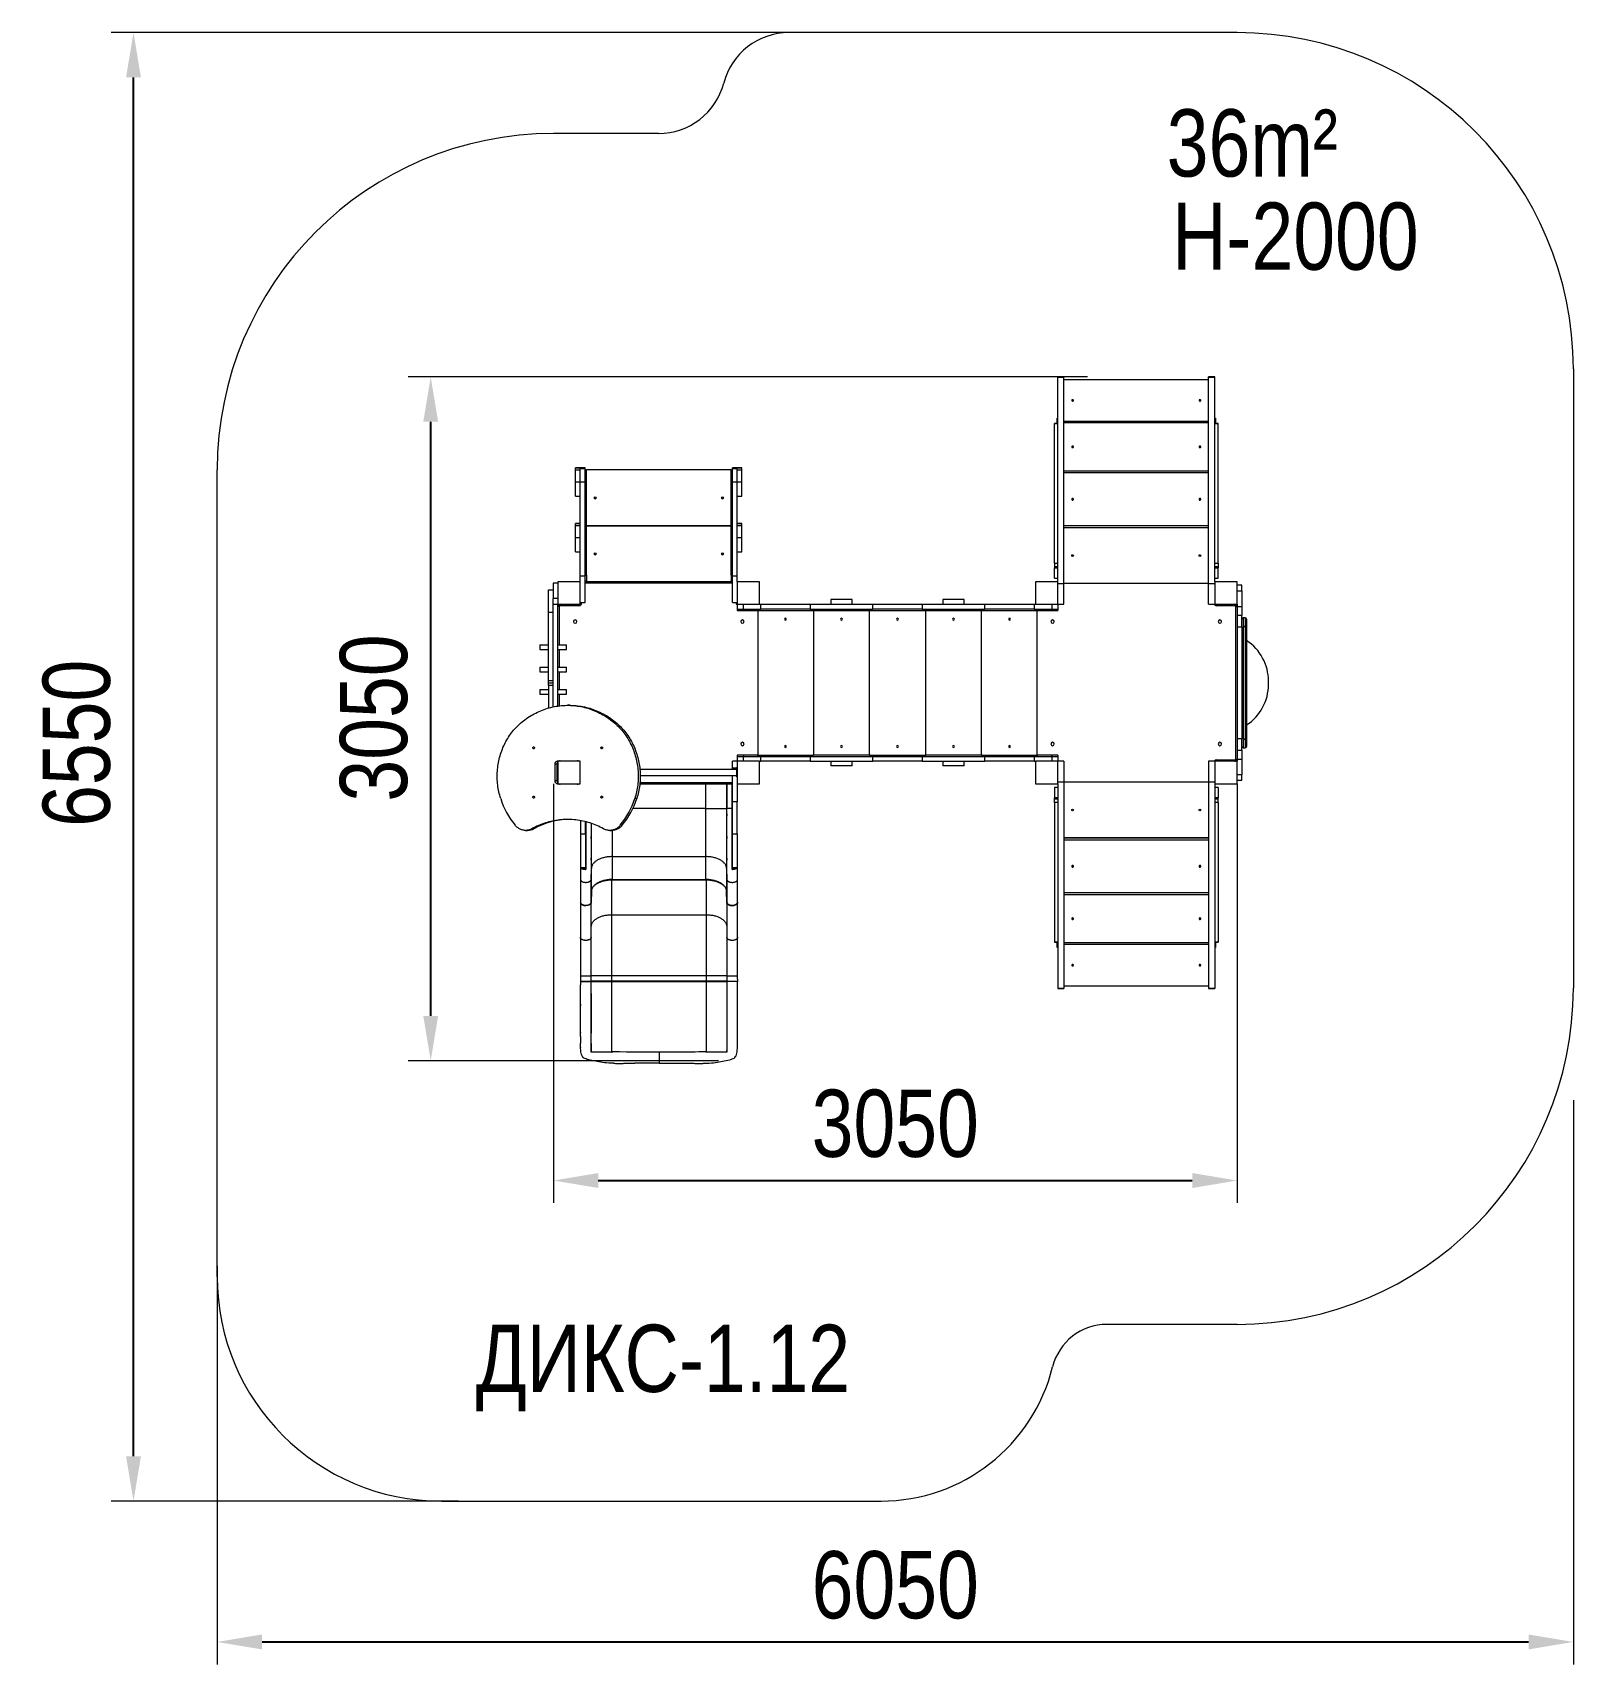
# Model space of a CAD drawing. Header units: millimetres. Extents: x -3658 to 3215, y -4270 to 3008.
import ezdxf

# ---------------------------------------------------------------- set-up
doc = ezdxf.new("R2010")
doc.units = ezdxf.units.MM
for name, color, linetype in [('DIKOM_АРТИКУЛ', 7, 'Continuous'), ('DIKOM_ЗОНА', 80, 'Continuous'), ('DIKOM_ОБЪЕКТ', 7, 'Continuous'), ('DIKOM_РАЗМЕР_ЗОНА', 7, 'Continuous'), ('DIKOM_РАЗМЕР_ОБЪЕКТА', 7, 'Continuous')]:
    doc.layers.add(name, color=color, linetype=linetype)
doc.styles.add('style1', font='arial.ttf', dxfattribs={"width": 0.8})
doc.dimstyles.new('1-50', dxfattribs={"dimtxt": 300, "dimasz": 200, "dimexe": 100, "dimexo": 0, "dimgap": 100, "dimtad": 1, "dimtxsty": 'style1', "dimcen": 200, "dimclrd": 7, "dimclre": 7, "dimclrt": 7, "dimadec": 1, "dimazin": 2, "dimtfac": 1, "dimtmove": 0, "dimatfit": 2, "dimfxl": 0, "dimlwd": 25, "dimlwe": 18, "dimarcsym": 0})

msp = doc.modelspace()

# ---------------------------------------------------------------- texts
at = {"layer": 'DIKOM_АРТИКУЛ', "insert": (-1680.852, -2755.316), "char_height": 300, "attachment_point": 1, "style": 'style1'}
msp.add_mtext_dynamic_manual_height_columns('ДИКС-1.12', width=1919.83971, gutter_width=20, heights=[0], dxfattribs=at)
at = {"layer": 'DIKOM_РАЗМЕР_ОБЪЕКТА', "insert": (1400.797, 2665.941), "char_height": 300, "attachment_point": 1, "style": 'style1'}
msp.add_mtext_dynamic_manual_height_columns('36m²', width=5405.47657, gutter_width=20, heights=[0], dxfattribs=at)
at = {"layer": 'DIKOM_РАЗМЕР_ОБЪЕКТА', "insert": (1425.29, 2250.157), "char_height": 300, "width": 300, "attachment_point": 1, "style": 'style1'}
msp.add_mtext('H-2000', dxfattribs=at)

# ---------------------------------------------------------------- blocks, each defined once
blk = doc.blocks.new('*D0')
at = {"layer": 'Defpoints', "color": 0, "transparency": 16777216}
for p in [(-1335.1, -342.1), (1714.9, -342.1), (1714.9, -2112.3)]:
    blk.add_point(p, dxfattribs=at)
at = {"layer": 'DIKOM_РАЗМЕР_ОБЪЕКТА', "color": 7, "lineweight": 18, "transparency": 16777216}
for p, q in [((-1335.1, -342.1), (-1335.1, -2212.3)), ((1714.9, -342.1), (1714.9, -2212.3))]:
    blk.add_line(p, q, dxfattribs=at)
at = {"layer": 'DIKOM_РАЗМЕР_ОБЪЕКТА', "color": 7, "lineweight": 25, "transparency": 16777216}
blk.add_line((-1135.1, -2112.3), (1514.9, -2112.3), dxfattribs=at)
at = {"layer": 'DIKOM_РАЗМЕР_ОБЪЕКТА', "color": 7, "transparency": 16777216}
for points in [[(-1135.1, -2079), (-1135.1, -2145.6), (-1335.1, -2112.3)], [(1514.9, -2079), (1514.9, -2145.6), (1714.9, -2112.3)]]:
    blk.add_solid(points, dxfattribs=at)
at = {"layer": 'DIKOM_РАЗМЕР_ОБЪЕКТА', "color": 7, "transparency": 16777216, "insert": (189.9, -1859), "char_height": 300, "attachment_point": 5, "style": 'style1'}
blk.add_mtext('3050', dxfattribs=at)
blk = doc.blocks.new('*D1')
at = {"layer": 'Defpoints', "color": 0, "transparency": 16777216}
for p in [(-1882.4, 1472), (1047.2, 1472), (-598.6, -1578)]:
    blk.add_point(p, dxfattribs=at)
at = {"layer": 'DIKOM_РАЗМЕР_ОБЪЕКТА', "color": 7, "lineweight": 18, "transparency": 16777216}
for p, q in [((1047.2, 1472), (-1982.4, 1472)), ((-598.6, -1578), (-1982.4, -1578))]:
    blk.add_line(p, q, dxfattribs=at)
at = {"layer": 'DIKOM_РАЗМЕР_ОБЪЕКТА', "color": 7, "lineweight": 25, "transparency": 16777216}
blk.add_line((-1882.4, -1378), (-1882.4, 1272), dxfattribs=at)
at = {"layer": 'DIKOM_РАЗМЕР_ОБЪЕКТА', "color": 7, "transparency": 16777216}
for points in [[(-1915.8, 1272), (-1849.1, 1272), (-1882.4, 1472)], [(-1915.8, -1378), (-1849.1, -1378), (-1882.4, -1578)]]:
    blk.add_solid(points, dxfattribs=at)
at = {"layer": 'DIKOM_РАЗМЕР_ОБЪЕКТА', "color": 7, "transparency": 16777216, "insert": (-2135.7, -49.1), "char_height": 300, "attachment_point": 5, "rotation": 90, "style": 'style1'}
blk.add_mtext('3050', dxfattribs=at)
blk = doc.blocks.new('*D2')
at = {"layer": 'Defpoints', "color": 0, "transparency": 16777216}
for p in [(3214.9, -1753.7), (-2835.1, -2492.1), (3214.9, -4170.4)]:
    blk.add_point(p, dxfattribs=at)
at = {"layer": 'DIKOM_РАЗМЕР_ЗОНА', "color": 7, "lineweight": 18, "transparency": 16777216}
for p, q in [((3214.9, -1753.7), (3214.9, -4270.4)), ((-2835.1, -2492.1), (-2835.1, -4270.4))]:
    blk.add_line(p, q, dxfattribs=at)
at = {"layer": 'DIKOM_РАЗМЕР_ЗОНА', "color": 7, "lineweight": 25, "transparency": 16777216}
blk.add_line((-2635.1, -4170.4), (3014.9, -4170.4), dxfattribs=at)
at = {"layer": 'DIKOM_РАЗМЕР_ЗОНА', "color": 7, "transparency": 16777216}
for points in [[(-2635.1, -4137), (-2635.1, -4203.7), (-2835.1, -4170.4)], [(3014.9, -4137), (3014.9, -4203.7), (3214.9, -4170.4)]]:
    blk.add_solid(points, dxfattribs=at)
at = {"layer": 'DIKOM_РАЗМЕР_ЗОНА', "color": 7, "transparency": 16777216, "insert": (189.9, -3917.2), "char_height": 300, "attachment_point": 5, "style": 'style1'}
blk.add_mtext('6050', dxfattribs=at)
blk = doc.blocks.new('*D3')
at = {"layer": 'Defpoints', "color": 0, "transparency": 16777216}
for p in [(-3208.3, 3007.9), (230.3, 3007.9), (-1757.8, -3542.1)]:
    blk.add_point(p, dxfattribs=at)
at = {"layer": 'DIKOM_РАЗМЕР_ЗОНА', "color": 7, "lineweight": 18, "transparency": 16777216}
for p, q in [((230.3, 3007.9), (-3308.3, 3007.9)), ((-1757.8, -3542.1), (-3308.3, -3542.1))]:
    blk.add_line(p, q, dxfattribs=at)
at = {"layer": 'DIKOM_РАЗМЕР_ЗОНА', "color": 7, "lineweight": 25, "transparency": 16777216}
blk.add_line((-3208.3, -3342.1), (-3208.3, 2807.9), dxfattribs=at)
at = {"layer": 'DIKOM_РАЗМЕР_ЗОНА', "color": 7, "transparency": 16777216}
for points in [[(-3241.6, 2807.9), (-3175, 2807.9), (-3208.3, 3007.9)], [(-3241.6, -3342.1), (-3175, -3342.1), (-3208.3, -3542.1)]]:
    blk.add_solid(points, dxfattribs=at)
at = {"layer": 'DIKOM_РАЗМЕР_ЗОНА', "color": 7, "transparency": 16777216, "insert": (-3461.5, -162.1), "char_height": 300, "attachment_point": 5, "rotation": 90, "style": 'style1'}
blk.add_mtext('6550', dxfattribs=at)

# ---------------------------------------------------------------- dimensions: what is measured, and where the dimension line sits
at = {"layer": 'DIKOM_РАЗМЕР_ЗОНА'}
dim = msp.add_linear_dim(base=(-3208.306, 3007.869), p1=(-1757.753, -3542.131), p2=(230.318, 3007.869), angle=90, dimstyle='1-50', dxfattribs=at)
dim.commit()
dim.dimension.update_dxf_attribs({"geometry": '*D3', "text_midpoint": (-3208.306, -162.115), "dimtype": 160})
dim = msp.add_linear_dim(base=(3214.947, -4170.38), p1=(-2835.053, -2492.131), p2=(3214.947, -1753.75), dimstyle='1-50', dxfattribs=at)
dim.commit()
dim.dimension.update_dxf_attribs({"geometry": '*D2', "text_midpoint": (189.947, -4170.38), "dimtype": 160})
at = {"layer": 'DIKOM_РАЗМЕР_ОБЪЕКТА'}
dim = msp.add_linear_dim(base=(-1882.424, 1471.98), p1=(-598.553, -1578.02), p2=(1047.152, 1471.98), angle=90, dimstyle='1-50', dxfattribs=at)
dim.commit()
dim.dimension.update_dxf_attribs({"geometry": '*D1', "text_midpoint": (-1882.424, -49.142), "dimtype": 160})
dim = msp.add_linear_dim(base=(1714.947, -2112.291), p1=(-1335.053, -342.131), p2=(1714.947, -342.131), dimstyle='1-50', dxfattribs=at)
dim.commit()
dim.dimension.update_dxf_attribs({"geometry": '*D0', "text_midpoint": (189.947, -2112.291), "dimtype": 160})

# ---------------------------------------------------------------- linework, layer by layer
at = {"layer": 'DIKOM_ЗОНА', "color": 3, "lineweight": 15}
for p, q in [((1714.947, 3007.869), (-285.053, 3007.869)), ((-866, 2557.872), (-1335.053, 2557.872)), ((3214.947, 1507.869), (3214.947, -1253.75)), ((-2835.053, -2542.131), (-2835.053, 1057.872)), ((1714.947, -2753.75), (1134.403, -2753.75)), ((-1835.053, -3542.131), (126.566, -3542.131))]:
    msp.add_line(p, q, dxfattribs=at)
for centre, radius, start, end in [((-285.053, 2707.869), 300, 90, 165.5222339), ((1714.947, 1507.869), 1500, 0, 90), ((-866, 2857.872), 300, 270, 345.5222339), ((-1335.053, 1057.872), 1500, 90, 180), ((1714.947, -1253.75), 1500, 270, 0), ((-1835.053, -2542.131), 1000, 180, 270), ((1134.403, -3003.75), 250, 90, 166.0686296), ((126.566, -2753.75), 788.381, 270, 346.0686296)]:
    msp.add_arc(centre, radius, start, end, dxfattribs=at)
at = {"layer": 'DIKOM_ОБЪЕКТ', "color": 7, "linetype": 'Continuous', "lineweight": 15}
for p, q in [((941.947, 1471.98), (914.947, 1471.98)), ((914.947, 1470.8), (914.947, 1471.98)), ((914.947, 1470.8), (941.947, 1470.8)), ((914.947, 557.869), (914.947, 1470.8)), ((941.947, 1470.8), (941.947, 1471.98)), ((941.947, 550.919), (941.947, 1470.8)), ((1587.947, 1459.489), (941.947, 1459.489)), ((1614.947, 1471.98), (1587.947, 1471.98)), ((1587.947, 1470.8), (1587.947, 1471.98)), ((1587.947, 1470.8), (1614.947, 1470.8)), ((1587.947, 550.919), (1587.947, 1470.8)), ((1614.947, 1470.8), (1614.947, 1471.98)), ((1614.947, 557.869), (1614.947, 1470.8)), ((914.947, 1265.076), (899.947, 1265.076)), ((899.947, 1264.34), (899.947, 1265.076)), ((899.947, 1264.34), (914.947, 1264.34)), ((899.947, 641.323), (899.947, 1264.34)), ((911.947, 1287.869), (914.947, 1287.869)), ((911.947, 1265.076), (911.947, 1287.869)), ((941.947, 1275.45), (1587.947, 1275.45)), ((1587.947, 1266.763), (941.947, 1266.763)), ((1614.947, 1287.869), (1617.947, 1287.869)), ((1629.947, 1265.076), (1614.947, 1265.076)), ((1614.947, 1264.34), (1629.947, 1264.34)), ((1617.947, 1287.869), (1617.947, 1265.076)), ((1629.947, 1264.34), (1629.947, 1265.076)), ((1629.947, 641.323), (1629.947, 1264.34)), ((-1215.053, 1066.984), (-1236.053, 1066.984)), ((-1236.053, 1066.979), (-1236.053, 1066.984)), ((-1236.053, 1066.979), (-1215.053, 1066.979)), ((-1236.053, 1066.977), (-1236.053, 1066.979)), ((-1236.053, 1066.977), (-1215.053, 1066.977)), ((-1236.053, 1058.133), (-1236.053, 1066.977)), ((-1236.053, 1058.133), (-1215.053, 1058.133)), ((-1236.053, 1004.591), (-1236.053, 1058.133)), ((-1215.053, 1066.979), (-1215.053, 1066.984)), ((-1215.053, 1066.977), (-1215.053, 1066.979)), ((-1215.053, 1066.366), (-1215.053, 1066.977)), ((-1194.053, 1066.366), (-1215.053, 1066.366)), ((-1215.053, 1063.702), (-1215.053, 1066.363)), ((-1215.053, 1058.133), (-1215.053, 1063.702)), ((-1215.053, 1063.622), (-1194.053, 1063.622)), ((-1215.053, 1004.591), (-1215.053, 1058.133)), ((-1194.053, 1063.622), (-1194.053, 1066.366)), ((-1194.053, 1004.337), (-1194.053, 1063.622)), ((-1194.053, 1057.87), (-1188.053, 1057.87)), ((-1194.053, 1057.87), (-1188.053, 1057.87)), ((-1194.053, 1025.593), (-1188.053, 1025.593)), ((-542.053, 1057.87), (-1188.053, 1057.87)), ((-1188.053, 1057.87), (-1188.053, 1057.87)), ((-542.053, 1057.87), (-1188.053, 1057.87)), ((-1188.053, 1057.87), (-1188.053, 1056.707)), ((-1188.053, 1057.87), (-1188.053, 1057.87)), ((-1188.053, 1025.593), (-1188.053, 1056.707)), ((-1188.053, 610.176), (-1188.053, 1025.593)), ((-542.053, 1056.707), (-542.053, 1057.87)), ((-542.053, 1057.87), (-536.053, 1057.87)), ((-542.053, 1057.87), (-542.053, 1057.87)), ((-542.053, 1057.87), (-536.053, 1057.87)), ((-542.053, 1025.593), (-542.053, 1056.707)), ((-542.053, 610.176), (-542.053, 1025.593)), ((-542.053, 1025.593), (-536.053, 1025.593)), ((-515.053, 1066.366), (-536.053, 1066.366)), ((-536.053, 1063.622), (-536.053, 1066.366)), ((-536.053, 1063.622), (-515.053, 1063.622)), ((-536.053, 1004.337), (-536.053, 1063.622)), ((-494.053, 1066.984), (-515.053, 1066.984)), ((-515.053, 1066.979), (-515.053, 1066.984)), ((-515.053, 1066.979), (-494.053, 1066.979)), ((-515.053, 1066.977), (-515.053, 1066.979)), ((-515.053, 1066.977), (-494.053, 1066.977)), ((-515.053, 1066.366), (-515.053, 1066.977)), ((-515.053, 1063.702), (-515.053, 1066.363)), ((-515.053, 1058.133), (-515.053, 1063.702)), ((-515.053, 1058.133), (-494.053, 1058.133)), ((-515.053, 1004.591), (-515.053, 1058.133)), ((-494.053, 1066.979), (-494.053, 1066.984)), ((-494.053, 1066.977), (-494.053, 1066.979)), ((-494.053, 1058.133), (-494.053, 1066.977)), ((-494.053, 1004.591), (-494.053, 1058.133)), ((941.947, 1053.474), (1587.947, 1053.474)), ((1587.947, 1043.683), (941.947, 1043.683)), ((-1236.053, 1004.591), (-1215.053, 1004.591)), ((-1236.053, 939.752), (-1236.053, 1004.591)), ((-1215.053, 983.256), (-1215.053, 1004.591)), ((-1215.053, 1004.337), (-1194.053, 1004.337)), ((-1215.053, 585.432), (-1215.053, 983.256)), ((-1194.053, 585.432), (-1194.053, 1004.337)), ((-536.053, 1004.337), (-515.053, 1004.337)), ((-536.053, 585.432), (-536.053, 1004.337)), ((-515.053, 1004.591), (-494.053, 1004.591)), ((-515.053, 983.256), (-515.053, 1004.591)), ((-515.053, 585.432), (-515.053, 983.256)), ((-494.053, 939.752), (-494.053, 1004.591)), ((-1236.053, 939.752), (-1215.053, 939.752)), ((-515.053, 939.752), (-494.053, 939.752)), ((-1215.053, 818.693), (-1236.053, 818.693)), ((-1236.053, 818.687), (-1236.053, 818.693)), ((-1236.053, 818.687), (-1215.053, 818.687)), ((-1236.053, 818.686), (-1236.053, 818.687)), ((-1236.053, 818.686), (-1215.053, 818.686)), ((-1236.053, 809.842), (-1236.053, 818.686)), ((-1236.053, 809.842), (-1215.053, 809.842)), ((-1236.053, 756.299), (-1236.053, 809.842)), ((-1188.053, 807.87), (-542.053, 807.87)), ((-542.053, 807.867), (-1188.053, 807.867)), ((-542.053, 807.867), (-1188.053, 807.867)), ((-494.053, 818.693), (-515.053, 818.693)), ((-515.053, 818.687), (-494.053, 818.687)), ((-515.053, 818.686), (-494.053, 818.686)), ((-515.053, 809.842), (-494.053, 809.842)), ((-494.053, 818.687), (-494.053, 818.693)), ((-494.053, 818.686), (-494.053, 818.687)), ((-494.053, 809.842), (-494.053, 818.686)), ((-494.053, 756.299), (-494.053, 809.842)), ((941.947, 809.198), (1587.947, 809.198)), ((-1236.053, 756.299), (-1215.053, 756.299)), ((-1236.053, 691.461), (-1236.053, 756.299)), ((-515.053, 756.299), (-494.053, 756.299)), ((-494.053, 691.461), (-494.053, 756.299)), ((941.947, 799.834), (1587.947, 799.834)), ((1587.947, 798.674), (941.947, 798.674)), ((-1236.053, 691.461), (-1215.053, 691.461)), ((-515.053, 691.461), (-494.053, 691.461)), ((-1215.053, 585.432), (-1194.053, 585.432)), ((-1215.053, 557.869), (-1215.053, 585.432)), ((-1194.053, 610.176), (-1188.053, 610.176)), ((-1194.053, 588.62), (-1188.053, 588.62)), ((-1194.053, 466.423), (-1194.053, 585.432)), ((-1188.053, 588.62), (-1188.053, 610.176)), ((-1188.053, 588.62), (-1188.053, 562.869)), ((-542.053, 588.62), (-542.053, 610.176)), ((-542.053, 610.176), (-536.053, 610.176)), ((-542.053, 588.62), (-542.053, 562.869)), ((-542.053, 588.62), (-536.053, 588.62)), ((-536.053, 585.432), (-515.053, 585.432)), ((-536.053, 466.423), (-536.053, 585.432)), ((-515.053, 557.869), (-515.053, 585.432)), ((899.947, 641.323), (914.947, 641.323)), ((899.947, 641.323), (899.947, 626.525)), ((899.947, 626.525), (914.947, 626.525)), ((899.947, 626.525), (899.947, 621.002)), ((899.947, 574.614), (899.947, 621.002)), ((899.947, 621.002), (914.947, 621.002)), ((1614.947, 641.323), (1629.947, 641.323)), ((1614.947, 626.525), (1629.947, 626.525)), ((1614.947, 621.002), (1629.947, 621.002)), ((1629.947, 641.323), (1629.947, 626.525)), ((1629.947, 626.525), (1629.947, 621.002)), ((1629.947, 574.614), (1629.947, 621.002)), ((-1357.053, 522.869), (-1336.053, 522.869)), ((-1357.053, 422.869), (-1357.053, 522.869)), ((-1315.053, 552.869), (-1336.053, 552.869)), ((-1336.053, 552.869), (-1336.053, 483.6)), ((-1315.053, 557.869), (-1315.053, 457.869)), ((-1215.053, 557.869), (-1315.053, 557.869)), ((-1215.053, 457.869), (-1215.053, 557.869)), ((-1194.053, 562.869), (-1188.053, 562.869)), ((-1194.053, 557.869), (-1188.053, 557.869)), ((-536.053, 551.869), (-1194.053, 551.869)), ((-1188.053, 557.869), (-1188.053, 562.869)), ((-542.053, 557.869), (-1188.053, 557.869)), ((-542.053, 557.869), (-542.053, 562.869)), ((-542.053, 562.869), (-536.053, 562.869)), ((-542.053, 557.869), (-536.053, 557.869)), ((-515.053, 557.869), (-515.053, 457.869)), ((-415.053, 557.869), (-515.053, 557.869)), ((-415.053, 457.869), (-415.053, 557.869)), ((914.947, 557.869), (814.947, 557.869)), ((814.947, 557.869), (814.947, 457.869)), ((899.947, 574.614), (914.947, 574.614)), ((914.947, 457.869), (914.947, 557.869)), ((914.947, 550.919), (941.947, 550.919)), ((941.947, 551.848), (1587.947, 551.848)), ((941.947, 457.869), (941.947, 550.919)), ((1587.947, 457.869), (1587.947, 550.919)), ((1587.947, 550.919), (1614.947, 550.919)), ((1614.947, 574.614), (1629.947, 574.614)), ((1614.947, 557.869), (1614.947, 457.869)), ((1714.947, 557.869), (1614.947, 557.869)), ((1714.947, 457.869), (1714.947, 557.869)), ((1735.947, 542.869), (1714.947, 542.869)), ((1714.947, 517.869), (1735.947, 517.869)), ((1735.947, 517.869), (1735.947, 542.869)), ((1735.947, 517.869), (1735.947, 447.869)), ((-1315.053, 483.6), (-1336.053, 483.6)), ((-1336.053, 456.635), (-1336.053, 483.6)), ((-1315.053, 456.635), (-1336.053, 456.635)), ((-1336.053, 0.538), (-1336.053, 456.635)), ((-1315.053, 457.869), (-1215.053, 457.869)), ((-1315.053, 456.635), (-1315.053, 457.869)), ((-1315.053, 4.264), (-1315.053, 456.635)), ((-1309.053, 447.869), (-1315.053, 447.869)), ((-1309.053, 447.869), (-1309.053, 277.869)), ((-1305.053, 451.869), (-1305.053, 457.869)), ((-1223.053, 451.869), (-1305.053, 451.869)), ((-1223.053, 451.869), (-1223.053, 457.869)), ((-1215.053, 466.423), (-1194.053, 466.423)), ((-1215.053, 465.49), (-1194.053, 465.49)), ((-1194.053, 466.423), (-1194.053, 465.49)), ((-536.053, 466.423), (-515.053, 466.423)), ((-536.053, 466.423), (-536.053, 465.49)), ((-536.053, 465.49), (-515.053, 465.49)), ((-515.053, 457.869), (-415.053, 457.869)), ((-515.053, 457.869), (-515.053, 436.869)), ((-515.053, 436.869), (-488.178, 436.869)), ((-515.053, 436.869), (-515.053, 430.869)), ((-488.178, 457.869), (-488.178, 436.869)), ((-488.178, 436.869), (-410.303, 436.869)), ((-487.414, 436.869), (-487.414, 430.869)), ((-422.725, 430.869), (-422.725, 436.869)), ((-415.053, 457.869), (-410.303, 457.869)), ((-410.303, 436.869), (-410.303, 457.869)), ((-410.303, 457.869), (-189.804, 457.869)), ((-189.804, 436.869), (-410.303, 436.869)), ((-189.804, 457.869), (-189.804, 436.869)), ((-189.804, 457.869), (89.697, 457.869)), ((-189.804, 436.869), (89.697, 436.869)), ((-177.381, 436.869), (-177.381, 430.869)), ((-98.053, 478.869), (-98.053, 457.869)), ((-2.053, 478.869), (-98.053, 478.869)), ((-2.053, 457.869), (-2.053, 478.869)), ((77.275, 430.869), (77.275, 436.869)), ((89.697, 436.869), (89.697, 457.869)), ((89.697, 457.869), (310.196, 457.869)), ((310.196, 436.869), (89.697, 436.869)), ((310.196, 457.869), (310.196, 436.869)), ((310.196, 457.869), (589.697, 457.869)), ((310.196, 436.869), (589.697, 436.869)), ((322.619, 436.869), (322.619, 430.869)), ((401.947, 478.869), (401.947, 457.869)), ((497.947, 478.869), (401.947, 478.869)), ((497.947, 457.869), (497.947, 478.869)), ((577.275, 430.869), (577.275, 436.869)), ((589.697, 436.869), (589.697, 457.869)), ((589.697, 457.869), (810.196, 457.869)), ((810.196, 436.869), (589.697, 436.869)), ((810.196, 457.869), (810.196, 436.869)), ((810.196, 457.869), (814.947, 457.869)), ((810.196, 436.869), (888.072, 436.869)), ((814.947, 457.869), (914.947, 457.869)), ((822.619, 436.869), (822.619, 430.869)), ((887.308, 436.869), (887.308, 430.869)), ((888.072, 457.869), (888.072, 436.869)), ((888.072, 436.869), (914.947, 436.869)), ((914.947, 457.869), (941.947, 457.869)), ((914.947, 457.869), (914.947, 436.869)), ((914.947, 436.869), (914.947, 430.869)), ((1587.947, 457.869), (1614.947, 457.869)), ((1614.947, 457.869), (1714.947, 457.869)), ((1622.947, 451.869), (1622.947, 457.869)), ((1704.947, 451.869), (1622.947, 451.869)), ((1704.947, 451.869), (1704.947, 457.869)), ((1708.947, -232.131), (1708.947, 447.869)), ((1708.947, 447.869), (1714.947, 447.869)), ((1714.947, 457.869), (1714.947, 447.869)), ((1714.947, 447.869), (1735.947, 447.869)), ((1714.947, 447.869), (1714.947, 407.869)), ((1735.947, 447.869), (1735.947, 407.869)), ((-1357.053, 422.869), (-1336.053, 422.869)), ((-1357.053, 117.869), (-1357.053, 422.869)), ((-515.053, 430.869), (-487.414, 430.869)), ((-487.414, 430.869), (-422.725, 430.869)), ((-422.725, 430.869), (-177.381, 430.869)), ((-421.053, -215.131), (-421.053, 430.869)), ((-177.381, 430.869), (77.275, 430.869)), ((-175.053, 430.869), (-175.053, -215.131)), ((74.947, -215.131), (74.947, 430.869)), ((77.275, 430.869), (322.619, 430.869)), ((322.619, 430.869), (577.275, 430.869)), ((324.947, 430.869), (324.947, -215.131)), ((574.947, -215.131), (574.947, 430.869)), ((577.275, 430.869), (822.619, 430.869)), ((820.947, 430.869), (820.947, -215.131)), ((822.619, 430.869), (887.308, 430.869)), ((887.308, 430.869), (914.947, 430.869)), ((1735.947, 407.869), (1714.947, 407.869)), ((1714.947, 407.869), (1714.947, 357.869)), ((1735.947, 357.869), (1735.947, 407.869)), ((1750.947, 397.869), (1741.947, 397.869)), ((1741.947, 397.869), (1741.947, 359.017)), ((1750.947, 397.869), (1750.947, 359.017)), ((1756.947, 391.869), (1756.947, 353.821)), ((1714.947, 357.869), (1735.947, 357.869)), ((1714.947, 357.869), (1714.947, -142.131)), ((1735.947, 357.869), (1735.947, -142.131)), ((1741.947, 359.017), (1741.947, -143.278)), ((1750.947, 359.017), (1741.947, 359.017)), ((1741.947, 359.017), (1750.947, 359.017)), ((1750.947, 359.017), (1750.947, -143.278)), ((1756.947, 353.821), (1756.947, -138.082)), ((-1396.053, 277.869), (-1396.053, 256.869)), ((-1396.053, 277.869), (-1395.143, 277.869)), ((-1396.053, 256.869), (-1395.143, 256.869)), ((-1395.143, 277.869), (-1357.053, 277.869)), ((-1395.143, 256.869), (-1357.053, 256.869)), ((-1315.053, 277.869), (-1276.053, 277.869)), ((-1315.053, 256.869), (-1276.053, 256.869)), ((-1309.053, 256.869), (-1309.053, 177.869)), ((-1276.053, 256.869), (-1276.053, 277.869)), ((-1396.053, 177.869), (-1396.053, 156.869)), ((-1396.053, 177.869), (-1395.143, 177.869)), ((-1396.053, 156.869), (-1395.143, 156.869)), ((-1395.143, 177.869), (-1357.053, 177.869)), ((-1395.143, 156.869), (-1357.053, 156.869)), ((-1315.053, 177.869), (-1276.053, 177.869)), ((-1315.053, 156.869), (-1276.053, 156.869)), ((-1309.053, 156.869), (-1309.053, 77.869)), ((-1276.053, 156.869), (-1276.053, 177.869)), ((-1396.053, 77.869), (-1396.053, 56.869)), ((-1396.053, 77.869), (-1395.143, 77.869)), ((-1395.143, 77.869), (-1357.053, 77.869)), ((-1357.053, 117.869), (-1336.053, 117.869)), ((-1357.053, 107.869), (-1357.053, 117.869)), ((-1357.053, 97.869), (-1357.053, 107.869)), ((-1357.053, 107.869), (-1336.053, 107.869)), ((-1357.053, 107.869), (-1336.053, 107.869)), ((-1357.053, 97.869), (-1357.053, -4.696)), ((-1357.053, 97.869), (-1336.053, 97.869)), ((-1315.053, 77.869), (-1276.053, 77.869)), ((-1276.053, 56.869), (-1276.053, 77.869)), ((1854.947, 100.115), (1854.947, 115.623)), ((-1396.053, 56.869), (-1395.143, 56.869)), ((-1395.143, 56.869), (-1357.053, 56.869)), ((-1315.053, 56.869), (-1276.053, 56.869)), ((-1309.053, 56.869), (-1309.053, 5.059)), ((-1262.511, 7.359), (-1271.391, 7.359)), ((-1052.655, -72.239), (-1061.535, -72.239)), ((1735.947, -142.131), (1714.947, -142.131)), ((1714.947, -142.131), (1714.947, -192.131)), ((1735.947, -192.131), (1735.947, -142.131)), ((1741.947, -143.278), (1750.947, -143.278)), ((1750.947, -143.278), (1741.947, -143.278)), ((1741.947, -143.278), (1741.947, -182.131)), ((1750.947, -143.278), (1750.947, -182.131)), ((1756.947, -138.082), (1756.947, -176.131)), ((-515.053, -215.131), (-515.053, -221.131)), ((-487.414, -215.131), (-515.053, -215.131)), ((-422.725, -215.131), (-487.414, -215.131)), ((-487.414, -215.131), (-487.414, -221.131)), ((-422.725, -215.131), (-177.381, -215.131)), ((-422.725, -221.131), (-422.725, -215.131)), ((77.275, -215.131), (-177.381, -215.131)), ((-177.381, -215.131), (-177.381, -221.131)), ((77.275, -215.131), (322.619, -215.131)), ((77.275, -221.131), (77.275, -215.131)), ((577.275, -215.131), (322.619, -215.131)), ((322.619, -215.131), (322.619, -221.131)), ((577.275, -215.131), (822.619, -215.131)), ((577.275, -221.131), (577.275, -215.131)), ((887.308, -215.131), (822.619, -215.131)), ((822.619, -215.131), (822.619, -221.131)), ((914.947, -215.131), (887.308, -215.131)), ((887.308, -215.131), (887.308, -221.131)), ((914.947, -215.131), (914.947, -221.131)), ((1714.947, -192.131), (1735.947, -192.131)), ((1714.947, -192.131), (1714.947, -232.131)), ((1735.947, -192.131), (1735.947, -232.131)), ((1741.947, -182.131), (1750.947, -182.131)), ((-1327.541, -329.131), (-1327.541, -255.131)), ((-1318.661, -255.131), (-1327.541, -255.131)), ((-1318.661, -329.131), (-1318.661, -255.131)), ((-1315.053, -267.862), (-1318.661, -267.862)), ((-1215.053, -242.131), (-1315.053, -242.131)), ((-1315.053, -242.131), (-1315.053, -342.131)), ((-1313.948, -240.131), (-1228.834, -240.131)), ((-1215.053, -342.131), (-1215.053, -242.131)), ((-519.053, -278.631), (-949.317, -278.631)), ((-515.053, -242.131), (-536.053, -242.131)), ((-536.053, -272.13), (-536.053, -242.131)), ((-536.053, -272.13), (-515.053, -272.13)), ((-536.053, -278.631), (-536.053, -272.13)), ((-515.053, -272.131), (-519.053, -272.131)), ((-519.053, -272.131), (-519.053, -312.131)), ((-515.053, -221.131), (-515.053, -242.131)), ((-515.053, -221.131), (-488.178, -221.131)), ((-415.053, -242.131), (-515.053, -242.131)), ((-515.053, -242.131), (-515.053, -342.131)), ((-488.178, -221.131), (-488.178, -242.131)), ((-488.178, -221.131), (-410.303, -221.131)), ((-415.053, -342.131), (-415.053, -242.131)), ((-415.053, -242.131), (-410.303, -242.131)), ((-410.303, -242.131), (-410.303, -221.131)), ((-410.303, -221.131), (-189.804, -221.131)), ((-189.804, -242.131), (-410.303, -242.131)), ((-189.804, -221.131), (-189.804, -242.131)), ((-189.804, -221.131), (89.697, -221.131)), ((-189.804, -242.131), (89.697, -242.131)), ((-98.053, -242.131), (-98.053, -263.131)), ((-2.053, -263.131), (-98.053, -263.131)), ((-2.053, -263.131), (-2.053, -242.131)), ((89.697, -242.131), (89.697, -221.131)), ((89.697, -221.131), (310.196, -221.131)), ((310.196, -242.131), (89.697, -242.131)), ((310.196, -221.131), (310.196, -242.131)), ((310.196, -221.131), (589.697, -221.131)), ((310.196, -242.131), (589.697, -242.131)), ((401.947, -242.131), (401.947, -263.131)), ((497.947, -263.131), (401.947, -263.131)), ((497.947, -263.131), (497.947, -242.131)), ((589.697, -242.131), (589.697, -221.131)), ((589.697, -221.131), (810.196, -221.131)), ((810.196, -242.131), (589.697, -242.131)), ((810.196, -221.131), (810.196, -242.131)), ((810.196, -221.131), (888.072, -221.131)), ((810.196, -242.131), (814.947, -242.131)), ((914.947, -242.131), (814.947, -242.131)), ((814.947, -242.131), (814.947, -342.131)), ((888.072, -221.131), (888.072, -242.131)), ((888.072, -221.131), (914.947, -221.131)), ((914.947, -221.131), (914.947, -242.131)), ((941.947, -242.131), (914.947, -242.131)), ((914.947, -342.131), (914.947, -242.131)), ((941.947, -242.131), (941.947, -335.181)), ((1614.947, -242.131), (1587.947, -242.131)), ((1587.947, -242.131), (1587.947, -335.181)), ((1714.947, -242.131), (1614.947, -242.131)), ((1614.947, -242.131), (1614.947, -342.131)), ((1622.947, -236.131), (1704.947, -236.131)), ((1622.947, -236.131), (1622.947, -242.131)), ((1704.947, -236.131), (1704.947, -242.131)), ((1708.947, -232.131), (1714.947, -232.131)), ((1714.947, -232.131), (1735.947, -232.131)), ((1714.947, -232.131), (1714.947, -242.131)), ((1714.947, -342.131), (1714.947, -242.131)), ((1714.947, -342.131), (1714.947, -242.131)), ((1735.947, -232.131), (1735.947, -302.131)), ((-1318.661, -329.131), (-1327.541, -329.131)), ((-1315.053, -337.131), (-1316.566, -337.131)), ((-1315.053, -342.131), (-1215.053, -342.131)), ((-1228.834, -344.131), (-1313.948, -344.131)), ((-655.053, -343.131), (-949.716, -343.131)), ((-949.614, -342.131), (-641.526, -342.131)), ((-949.062, -336.131), (-536.053, -336.131)), ((-947.951, -305.631), (-519.053, -305.631)), ((-655.053, -342.131), (-655.053, -343.131)), ((-655.053, -343.131), (-562.554, -343.131)), ((-655.053, -453.086), (-655.053, -343.131)), ((-561.554, -342.131), (-641.696, -342.131)), ((-641.309, -342.131), (-561.379, -342.131)), ((-562.554, -343.131), (-561.553, -343.131)), ((-562.554, -343.131), (-562.554, -453.086)), ((-560.553, -342.131), (-561.554, -342.131)), ((-561.553, -343.131), (-537.031, -343.131)), ((-561.553, -343.131), (-561.553, -453.086)), ((-537.053, -342.131), (-560.553, -342.131)), ((-537.031, -453.086), (-537.031, -343.131)), ((-537.031, -343.131), (-536.053, -343.131)), ((-536.878, -342.131), (-536.053, -342.131)), ((-536.053, -423.281), (-536.053, -305.631)), ((-515.053, -312.131), (-519.053, -312.131)), ((-515.053, -342.131), (-515.053, -423.281)), ((-515.053, -342.131), (-415.053, -342.131)), ((814.947, -342.131), (914.947, -342.131)), ((914.947, -358.876), (899.947, -358.876)), ((899.947, -358.876), (899.947, -405.263)), ((941.947, -335.181), (914.947, -335.181)), ((914.947, -342.131), (914.947, -1255.062)), ((941.947, -335.181), (941.947, -1255.062)), ((1587.947, -336.109), (941.947, -336.109)), ((1614.947, -335.181), (1587.947, -335.181)), ((1587.947, -335.181), (1587.947, -1255.062)), ((1614.947, -342.131), (1714.947, -342.131)), ((1614.947, -342.131), (1614.947, -1255.062)), ((1614.947, -342.131), (1714.947, -342.131)), ((1629.947, -358.876), (1614.947, -358.876)), ((1629.947, -358.876), (1629.947, -405.263)), ((1735.947, -302.131), (1714.947, -302.131)), ((1714.947, -327.131), (1735.947, -327.131)), ((1735.947, -327.131), (1735.947, -302.131)), ((-963.503, -408.907), (-972.383, -408.907)), ((-515.053, -423.281), (-536.053, -423.281)), ((-536.053, -566.032), (-536.053, -423.281)), ((-515.053, -566.032), (-515.053, -423.281)), ((914.947, -405.263), (899.947, -405.263)), ((899.947, -410.787), (899.947, -405.263)), ((914.947, -410.787), (899.947, -410.787)), ((899.947, -425.584), (899.947, -410.787)), ((914.947, -425.584), (899.947, -425.584)), ((899.947, -425.584), (899.947, -1048.602)), ((1629.947, -405.263), (1614.947, -405.263)), ((1629.947, -410.787), (1614.947, -410.787)), ((1629.947, -425.584), (1614.947, -425.584)), ((1629.947, -410.787), (1629.947, -405.263)), ((1629.947, -425.584), (1629.947, -410.787)), ((1629.947, -425.584), (1629.947, -1048.602)), ((-1213.053, -566.032), (-1213.053, -506.942)), ((-655.053, -453.086), (-980.852, -453.086)), ((-655.053, -453.086), (-562.554, -453.086)), ((-655.053, -667.603), (-655.053, -453.086)), ((-561.553, -453.086), (-562.554, -453.086)), ((-562.554, -453.086), (-562.554, -720.372)), ((-561.553, -768.553), (-561.553, -453.086)), ((-537.031, -453.086), (-561.553, -453.086)), ((-537.031, -725.575), (-537.031, -453.086)), ((-536.053, -453.086), (-537.031, -453.086)), ((-1459.087, -550.58), (-1450.207, -550.58)), ((-1421.81, -543.174), (-1430.689, -543.174)), ((-1213.053, -566.032), (-1192.053, -566.032)), ((-1213.053, -717.892), (-1213.053, -566.032)), ((-1192.053, -566.032), (-1192.053, -511.513)), ((-1192.053, -566.032), (-1192.053, -717.892)), ((-1191.075, -511.762), (-1191.075, -725.575)), ((-1166.553, -519.058), (-1166.553, -768.553)), ((-1165.552, -720.372), (-1165.552, -519.4)), ((-1083.695, -550.58), (-1074.815, -550.58)), ((-1073.053, -550.553), (-1073.053, -667.603)), ((-1027.891, -527.683), (-1036.771, -527.683)), ((-536.053, -566.032), (-515.053, -566.032)), ((-536.053, -717.892), (-536.053, -566.032)), ((-515.053, -566.032), (-515.053, -717.892)), ((941.947, -582.935), (1587.947, -582.935)), ((1587.947, -584.096), (941.947, -584.096)), ((1587.947, -593.459), (941.947, -593.459)), ((-1214.553, -713.681), (-1214.553, -713.728)), ((-1214.553, -713.728), (-1214.553, -714.292)), ((-1214.553, -714.292), (-1214.553, -768.553)), ((-1192.053, -717.892), (-1213.053, -717.892)), ((-1213.053, -719.791), (-1213.053, -717.892)), ((-1213.053, -719.791), (-1192.053, -719.791)), ((-1192.053, -719.791), (-1192.053, -717.892)), ((-1192.053, -723.013), (-1192.053, -720.266)), ((-1166.553, -768.553), (-1165.552, -720.372)), ((-1165.552, -822.418), (-1165.552, -720.372)), ((-1073.053, -667.603), (-1073.053, -769.649)), ((-1073.053, -667.603), (-655.053, -667.603)), ((-655.053, -769.649), (-655.053, -667.603)), ((-562.554, -720.372), (-561.553, -768.553)), ((-562.554, -720.372), (-562.554, -822.418)), ((-515.053, -717.892), (-536.053, -717.892)), ((-536.053, -719.791), (-536.053, -717.892)), ((-536.053, -719.791), (-515.053, -719.791)), ((-536.053, -723.013), (-536.053, -720.268)), ((-515.053, -719.791), (-515.053, -717.892)), ((-513.553, -713.728), (-513.553, -713.681)), ((-513.553, -714.292), (-513.553, -713.728)), ((-513.553, -768.553), (-513.553, -714.292)), ((-1214.553, -768.553), (-1214.553, -862.755)), ((-1166.553, -870.598), (-1166.553, -768.553)), ((-1074.051, -769.87), (-1074.051, -770.409)), ((-1074.051, -770.409), (-1074.051, -771.156)), ((-654.055, -770.409), (-1074.051, -770.409)), ((-1074.051, -926.455), (-1074.051, -771.156)), ((-1074.051, -771.156), (-654.055, -771.156)), ((-1073.053, -769.649), (-655.053, -769.649)), ((-1073.053, -769.649), (-1073.053, -769.862)), ((-1073.053, -769.862), (-655.053, -769.862)), ((-655.053, -769.862), (-655.053, -769.649)), ((-654.055, -770.409), (-654.055, -769.879)), ((-654.055, -771.156), (-654.055, -770.409)), ((-654.055, -771.156), (-654.055, -926.455)), ((-561.553, -768.553), (-561.553, -870.598)), ((-513.553, -862.755), (-513.553, -768.553)), ((-1214.553, -805.892), (-1214.553, -845.469)), ((-1214.553, -862.755), (-1214.553, -870.598)), ((-1214.553, -872.105), (-1214.553, -1027.405)), ((-1214.526, -872.338), (-1214.436, -873.124)), ((-1166.703, -871.795), (-1166.553, -870.598)), ((-1165.552, -822.418), (-1166.553, -870.598)), ((-1166.553, -872.105), (-1166.551, -871.894)), ((-1166.553, -1027.405), (-1166.553, -872.105)), ((-1166.544, -871.197), (-1166.522, -869.096)), ((-1166.05, -978.91), (-1166.05, -846.384)), ((-564.702, -811.357), (-564.623, -811.543)), ((-561.553, -870.598), (-562.554, -822.418)), ((-562.056, -846.384), (-562.056, -978.91)), ((-561.584, -869.096), (-561.553, -872.105)), ((-561.553, -872.105), (-561.553, -1027.405)), ((-513.553, -845.469), (-513.553, -805.892)), ((-513.553, -870.598), (-513.553, -862.755)), ((-513.553, -870.599), (-513.553, -872.105)), ((-513.553, -1027.405), (-513.553, -872.105)), ((941.947, -827.944), (1587.947, -827.944)), ((1587.947, -837.735), (941.947, -837.735)), ((-1074.051, -926.455), (-654.055, -926.455)), ((-1074.051, -1199.478), (-1074.051, -926.455)), ((-654.055, -926.455), (-654.055, -1199.478)), ((-537.553, -885.124), (-537.553, -885.871)), ((-1166.553, -1027.405), (-1166.05, -978.91)), ((-1166.05, -1199.478), (-1166.05, -978.91)), ((-562.056, -978.91), (-561.553, -1027.405)), ((-562.056, -978.91), (-562.056, -1199.478)), ((-1214.553, -1027.405), (-1214.553, -1199.478)), ((-1166.553, -1199.478), (-1166.553, -1027.405)), ((-561.553, -1027.405), (-561.553, -1199.478)), ((-513.553, -1199.478), (-513.553, -1027.405)), ((914.947, -1048.602), (899.947, -1048.602)), ((899.947, -1048.602), (899.947, -1049.338)), ((899.947, -1049.338), (914.947, -1049.338)), ((911.947, -1072.131), (911.947, -1049.338)), ((914.947, -1072.131), (911.947, -1072.131)), ((941.947, -1051.024), (1587.947, -1051.024)), ((1587.947, -1059.712), (941.947, -1059.712)), ((1629.947, -1048.602), (1614.947, -1048.602)), ((1614.947, -1049.338), (1629.947, -1049.338)), ((1617.947, -1072.131), (1614.947, -1072.131)), ((1617.947, -1049.338), (1617.947, -1072.131)), ((1629.947, -1048.602), (1629.947, -1049.338)), ((-1214.564, -1215.477), (-1214.572, -1224.91)), ((-1214.572, -1224.91), (-1214.383, -1224.917)), ((-1214.562, -1224.91), (-1214.567, -1238.682)), ((-1214.564, -1215.477), (-1214.539, -1215.331)), ((-1214.553, -1199.478), (-1166.553, -1199.478)), ((-1214.553, -1199.478), (-1214.553, -1213.478)), ((-1214.553, -1213.478), (-1214.553, -1223.052)), ((-1213.404, -1223.329), (-1214.279, -1224.204)), ((-1214.096, -1224.211), (-1214.279, -1224.204)), ((-1166.846, -1224.185), (-1167.763, -1223.268)), ((-1166.343, -1224.185), (-1167.324, -1223.204)), ((-1167.053, -1223.552), (-1166.55, -1223.552)), ((-1166.343, -1224.185), (-1166.846, -1224.185)), ((-1166.841, -1224.891), (-1166.729, -1224.891)), ((-1166.66, -1223.052), (-1166.553, -1223.052)), ((-1166.05, -1199.478), (-1166.553, -1199.478)), ((-1166.553, -1223.052), (-1166.553, -1199.478)), ((-1166.05, -1223.052), (-1166.553, -1223.052)), ((-1166.553, -1224.892), (-1166.05, -1224.892)), ((-1166.55, -1223.552), (-1074.051, -1223.552)), ((-1074.051, -1224.185), (-1166.343, -1224.185)), ((-1166.05, -1223.052), (-1166.05, -1199.478)), ((-1074.051, -1199.478), (-1166.05, -1199.478)), ((-1074.051, -1223.052), (-1166.05, -1223.052)), ((-1166.05, -1539.396), (-1166.05, -1224.892)), ((-1166.05, -1224.892), (-1074.051, -1224.892)), ((-1074.051, -1223.052), (-1074.051, -1199.478)), ((-654.055, -1199.478), (-1074.051, -1199.478)), ((-654.055, -1223.052), (-1074.051, -1223.052)), ((-1074.051, -1223.052), (-1074.051, -1223.552)), ((-1074.051, -1223.552), (-654.055, -1223.552)), ((-1074.051, -1224.185), (-1074.051, -1223.552)), ((-1074.051, -1224.892), (-1074.051, -1224.185)), ((-654.055, -1224.185), (-1074.051, -1224.185)), ((-1074.051, -1539.396), (-1074.051, -1224.892)), ((-1074.051, -1224.892), (-654.055, -1224.892)), ((-562.056, -1199.478), (-654.055, -1199.478)), ((-654.055, -1199.478), (-654.055, -1223.052)), ((-562.056, -1223.052), (-654.055, -1223.052)), ((-654.055, -1223.052), (-654.055, -1223.552)), ((-654.055, -1223.552), (-561.556, -1223.552)), ((-654.055, -1223.552), (-654.055, -1224.185)), ((-654.055, -1224.892), (-654.055, -1224.185)), ((-561.763, -1224.185), (-654.055, -1224.185)), ((-654.055, -1224.892), (-654.055, -1539.396)), ((-654.055, -1224.892), (-562.056, -1224.892)), ((-561.553, -1199.478), (-562.056, -1199.478)), ((-562.056, -1199.478), (-562.056, -1223.052)), ((-561.553, -1223.052), (-562.056, -1223.052)), ((-562.056, -1224.892), (-562.056, -1539.396)), ((-562.056, -1224.892), (-561.553, -1224.892)), ((-561.131, -1223.552), (-561.763, -1224.185)), ((-561.26, -1224.185), (-561.763, -1224.185)), ((-561.556, -1223.552), (-561.053, -1223.552)), ((-561.553, -1199.478), (-513.553, -1199.478)), ((-561.553, -1199.478), (-561.553, -1223.052)), ((-561.553, -1224.892), (-561.553, -1435.758)), ((-561.461, -1223.052), (-560.974, -1223.221)), ((-561.265, -1224.891), (-561.377, -1224.891)), ((-561.26, -1224.185), (-560.598, -1223.523)), ((-560.246, -1223.365), (-560.663, -1223.365)), ((-513.827, -1224.204), (-514.665, -1223.366)), ((-514.344, -1223.194), (-513.669, -1223.053)), ((-513.534, -1224.91), (-513.72, -1224.917)), ((-513.553, -1213.478), (-513.553, -1199.478)), ((-513.553, -1213.478), (-513.553, -1223.052)), ((-513.553, -1215.377), (-513.542, -1215.477)), ((-513.539, -1238.682), (-513.544, -1224.91)), ((-513.542, -1215.477), (-513.534, -1224.91)), ((-1214.581, -1239.478), (-1214.58, -1238.682)), ((-1166.553, -1278.587), (-1166.553, -1435.758)), ((-513.525, -1239.478), (-513.526, -1238.682)), ((941.947, -1255.062), (914.947, -1255.062)), ((914.947, -1255.062), (914.947, -1256.241)), ((914.947, -1256.241), (941.947, -1256.241)), ((941.947, -1243.75), (1587.947, -1243.75)), ((941.947, -1255.062), (941.947, -1256.241)), ((1614.947, -1255.062), (1587.947, -1255.062)), ((1587.947, -1255.062), (1587.947, -1256.241)), ((1587.947, -1256.241), (1614.947, -1256.241)), ((1614.947, -1255.062), (1614.947, -1256.241)), ((-1214.536, -1454.211), (-1214.549, -1455.363)), ((-1214.512, -1452.006), (-1214.536, -1454.211)), ((-1166.553, -1435.758), (-1166.553, -1450.051)), ((-1166.553, -1450.051), (-1166.553, -1455.396)), ((-561.553, -1435.758), (-561.553, -1450.051)), ((-561.553, -1450.051), (-561.553, -1455.396)), ((-513.571, -1454.125), (-513.594, -1452.068)), ((-513.557, -1455.363), (-513.571, -1454.125)), ((-1214.236, -1518.645), (-1214.195, -1519.357)), ((-513.976, -1520.204), (-513.935, -1519.61)), ((-513.935, -1519.61), (-513.87, -1518.645)), ((-1166.109, -1538.872), (-1166.072, -1539.333)), ((-1166.072, -1539.333), (-1166.053, -1539.392)), ((-1166.053, -1539.392), (-1166.05, -1539.396)), ((-1164.725, -1539.396), (-1166.05, -1539.396)), ((-1164.706, -1539.396), (-1164.725, -1539.396)), ((-1145.612, -1539.396), (-1150.386, -1539.396)), ((-1124.987, -1539.396), (-1145.612, -1539.396)), ((-1118.582, -1539.396), (-1124.987, -1539.396)), ((-1094.796, -1539.396), (-1118.582, -1539.396)), ((-1081.215, -1539.396), (-1094.796, -1539.396)), ((-1074.051, -1539.396), (-1081.215, -1539.396)), ((-1074.051, -1539.396), (-1073.563, -1539.396)), ((-1073.563, -1539.396), (-1072.952, -1539.396)), ((-864.053, -1539.396), (-1008.763, -1539.396)), ((-864.053, -1589.396), (-864.616, -1589.395)), ((-719.343, -1539.396), (-864.053, -1539.396)), ((-863.49, -1589.395), (-862.469, -1589.391)), ((-654.544, -1539.396), (-655.154, -1539.396)), ((-655.028, -1589.391), (-652.699, -1589.29)), ((-654.055, -1539.396), (-654.544, -1539.396)), ((-646.891, -1539.396), (-654.055, -1539.396)), ((-652.699, -1589.29), (-650.37, -1589.189)), ((-633.31, -1539.396), (-646.891, -1539.396)), ((-609.524, -1539.396), (-633.31, -1539.396)), ((-603.119, -1539.396), (-609.524, -1539.396)), ((-582.494, -1539.396), (-603.119, -1539.396)), ((-577.72, -1539.396), (-582.494, -1539.396)), ((-563.381, -1539.396), (-563.4, -1539.396)), ((-562.056, -1539.396), (-563.381, -1539.396)), ((-562.053, -1539.392), (-562.056, -1539.396)), ((-562.034, -1539.333), (-562.053, -1539.392)), ((-561.997, -1538.872), (-562.034, -1539.333))]:
    msp.add_line(p, q, dxfattribs=at)
at = {"layer": 'DIKOM_ОБЪЕКТ', "color": 7, "linetype": 'Continuous', "lineweight": 15, "flags": 128}
for points in [[(976.947, 1367.469), (977.047, 1366.814), (977.343, 1366.192), (977.82, 1365.634), (978.453, 1365.167), (979.211, 1364.816), (980.057, 1364.599), (980.947, 1364.525), (981.837, 1364.599), (982.682, 1364.816), (983.441, 1365.167), (984.074, 1365.634), (984.551, 1366.192), (984.847, 1366.814), (984.947, 1367.469), (984.847, 1368.125), (984.551, 1368.747), (984.074, 1369.305), (983.441, 1369.772), (982.682, 1370.122), (981.837, 1370.34), (980.947, 1370.414), (980.057, 1370.34), (979.211, 1370.122), (978.453, 1369.772), (977.82, 1369.305), (977.343, 1368.747), (977.047, 1368.125), (976.947, 1367.469)], [(1544.947, 1367.469), (1545.047, 1366.814), (1545.343, 1366.192), (1545.82, 1365.634), (1546.453, 1365.167), (1547.211, 1364.816), (1548.057, 1364.599), (1548.947, 1364.525), (1549.837, 1364.599), (1550.682, 1364.816), (1551.441, 1365.167), (1552.074, 1365.634), (1552.551, 1366.192), (1552.847, 1366.814), (1552.947, 1367.469), (1552.847, 1368.125), (1552.551, 1368.747), (1552.074, 1369.305), (1551.441, 1369.772), (1550.682, 1370.122), (1549.837, 1370.34), (1548.947, 1370.414), (1548.057, 1370.34), (1547.211, 1370.122), (1546.453, 1369.772), (1545.82, 1369.305), (1545.343, 1368.747), (1545.047, 1368.125), (1544.947, 1367.469)], [(976.947, 1160.118), (977.047, 1159.359), (977.343, 1158.638), (977.82, 1157.991), (978.453, 1157.45), (979.211, 1157.044), (980.057, 1156.791), (980.947, 1156.706), (981.837, 1156.791), (982.682, 1157.044), (983.441, 1157.45), (984.074, 1157.991), (984.551, 1158.638), (984.847, 1159.359), (984.947, 1160.118), (984.847, 1160.878), (984.551, 1161.599), (984.074, 1162.246), (983.441, 1162.786), (982.682, 1163.193), (981.837, 1163.445), (980.947, 1163.531), (980.057, 1163.445), (979.211, 1163.193), (978.453, 1162.786), (977.82, 1162.246), (977.343, 1161.599), (977.047, 1160.878), (976.947, 1160.118)], [(1544.947, 1160.118), (1545.047, 1159.359), (1545.343, 1158.638), (1545.82, 1157.991), (1546.453, 1157.45), (1547.211, 1157.044), (1548.057, 1156.791), (1548.947, 1156.706), (1549.837, 1156.791), (1550.682, 1157.044), (1551.441, 1157.45), (1552.074, 1157.991), (1552.551, 1158.638), (1552.847, 1159.359), (1552.947, 1160.118), (1552.847, 1160.878), (1552.551, 1161.599), (1552.074, 1162.246), (1551.441, 1162.786), (1550.682, 1163.193), (1549.837, 1163.445), (1548.947, 1163.531), (1548.057, 1163.445), (1547.211, 1163.193), (1546.453, 1162.786), (1545.82, 1162.246), (1545.343, 1161.599), (1545.047, 1160.878), (1544.947, 1160.118)], [(976.947, 926.44), (977.047, 925.606), (977.343, 924.813), (977.82, 924.101), (978.453, 923.507), (979.211, 923.06), (980.057, 922.783), (980.947, 922.689), (981.837, 922.783), (982.682, 923.06), (983.441, 923.507), (984.074, 924.101), (984.551, 924.813), (984.847, 925.606), (984.947, 926.44), (984.847, 927.275), (984.551, 928.068), (984.074, 928.78), (983.441, 929.374), (982.682, 929.821), (981.837, 930.098), (980.947, 930.192), (980.057, 930.098), (979.211, 929.821), (978.453, 929.374), (977.82, 928.78), (977.343, 928.068), (977.047, 927.275), (976.947, 926.44)], [(1544.947, 926.44), (1545.047, 925.606), (1545.343, 924.813), (1545.82, 924.101), (1546.453, 923.507), (1547.211, 923.06), (1548.057, 922.783), (1548.947, 922.689), (1549.837, 922.783), (1550.682, 923.06), (1551.441, 923.507), (1552.074, 924.101), (1552.551, 924.813), (1552.847, 925.606), (1552.947, 926.44), (1552.847, 927.275), (1552.551, 928.068), (1552.074, 928.78), (1551.441, 929.374), (1550.682, 929.821), (1549.837, 930.098), (1548.947, 930.192), (1548.057, 930.098), (1547.211, 929.821), (1546.453, 929.374), (1545.82, 928.78), (1545.343, 928.068), (1545.047, 927.275), (1544.947, 926.44)], [(918.389, 457.869), (916.846, 455.97), (914.947, 454.427)], [(-1481.247, -72.239), (-1474.936, -66.939), (-1468.516, -61.803), (-1461.989, -56.832), (-1455.36, -52.031), (-1448.631, -47.4), (-1441.806, -42.943), (-1434.889, -38.663), (-1427.885, -34.561), (-1420.795, -30.639), (-1413.625, -26.901), (-1406.379, -23.347), (-1399.059, -19.98), (-1391.671, -16.801), (-1384.217, -13.813), (-1376.703, -11.017), (-1369.132, -8.414), (-1361.508, -6.006), (-1353.835, -3.793), (-1346.118, -1.779), (-1338.361, 0.038), (-1330.567, 1.655), (-1322.742, 3.072), (-1314.889, 4.288), (-1307.012, 5.302), (-1299.116, 6.114), (-1291.205, 6.724), (-1283.284, 7.13), (-1275.356, 7.333), (-1267.426, 7.333), (-1259.498, 7.13), (-1251.576, 6.724), (-1243.666, 6.114), (-1235.77, 5.302), (-1227.893, 4.288), (-1220.04, 3.072), (-1212.214, 1.655), (-1204.421, 0.038), (-1196.664, -1.779), (-1188.947, -3.793), (-1181.274, -6.006), (-1173.65, -8.414), (-1166.079, -11.017), (-1158.565, -13.813), (-1151.111, -16.801), (-1143.723, -19.98), (-1136.403, -23.347), (-1129.157, -26.901), (-1121.987, -30.639), (-1114.897, -34.561), (-1107.892, -38.663), (-1100.976, -42.943), (-1094.151, -47.4), (-1087.422, -52.031), (-1080.793, -56.832), (-1074.266, -61.803), (-1067.845, -66.939), (-1061.535, -72.239)], [(-1262.511, 7.359), (-1258.546, 7.333), (-1250.618, 7.13), (-1242.697, 6.724), (-1234.786, 6.114), (-1226.89, 5.302), (-1219.013, 4.288), (-1211.16, 3.072), (-1203.335, 1.655), (-1195.541, 0.038), (-1187.784, -1.779), (-1180.067, -3.793), (-1172.394, -6.006), (-1164.77, -8.414), (-1157.199, -11.017), (-1149.685, -13.813), (-1142.232, -16.801), (-1134.843, -19.98), (-1127.524, -23.347), (-1120.277, -26.901), (-1113.107, -30.639), (-1106.018, -34.561), (-1099.013, -38.663), (-1092.096, -42.943), (-1085.272, -47.4), (-1078.543, -52.031), (-1071.913, -56.832), (-1065.386, -61.803), (-1058.966, -66.939), (-1052.655, -72.239)], [(-1570.399, -408.907), (-1572.671, -401.516), (-1574.768, -394.063), (-1576.688, -386.552), (-1578.431, -378.988), (-1579.995, -371.377), (-1581.38, -363.724), (-1582.583, -356.033), (-1583.604, -348.311), (-1584.443, -340.562), (-1585.1, -332.791), (-1585.572, -325.004), (-1585.862, -317.206), (-1585.967, -309.403), (-1585.888, -301.599), (-1585.625, -293.8), (-1585.179, -286.011), (-1584.549, -278.238), (-1583.736, -270.486), (-1582.741, -262.759), (-1581.563, -255.064), (-1580.205, -247.404), (-1578.667, -239.787), (-1576.949, -232.216), (-1575.054, -224.697), (-1572.982, -217.236), (-1570.735, -209.836), (-1568.315, -202.503), (-1565.722, -195.242), (-1562.959, -188.058), (-1560.028, -180.955), (-1556.93, -173.939), (-1553.668, -167.015), (-1550.243, -160.186), (-1546.659, -153.459), (-1542.918, -146.836), (-1539.022, -140.323), (-1534.973, -133.924), (-1530.775, -127.643), (-1526.431, -121.485), (-1521.942, -115.454), (-1517.313, -109.553), (-1512.547, -103.788), (-1507.646, -98.161), (-1502.614, -92.677), (-1497.455, -87.339), (-1492.172, -82.151), (-1486.768, -77.116), (-1481.247, -72.239)], [(-1061.535, -72.239), (-1056.014, -77.116), (-1050.61, -82.151), (-1045.327, -87.339), (-1040.168, -92.677), (-1035.136, -98.161), (-1030.235, -103.788), (-1025.469, -109.553), (-1020.84, -115.454), (-1016.351, -121.485), (-1012.007, -127.643), (-1007.809, -133.924), (-1003.76, -140.323), (-999.864, -146.836), (-996.122, -153.459), (-992.538, -160.186), (-989.114, -167.015), (-985.852, -173.939), (-982.754, -180.955), (-979.823, -188.058), (-977.06, -195.242), (-974.467, -202.503), (-972.046, -209.836), (-969.799, -217.236), (-967.728, -224.697), (-965.832, -232.216), (-964.115, -239.787), (-962.577, -247.404), (-961.219, -255.064), (-960.041, -262.759), (-959.046, -270.486), (-958.233, -278.238), (-957.603, -286.011), (-957.157, -293.8), (-956.894, -301.599), (-956.815, -309.403), (-956.92, -317.206), (-957.209, -325.004), (-957.682, -332.791), (-958.338, -340.562), (-959.178, -348.311), (-960.199, -356.033), (-961.402, -363.724), (-962.786, -371.377), (-964.35, -378.988), (-966.093, -386.552), (-968.014, -394.063), (-970.111, -401.516), (-972.383, -408.907)], [(-1052.655, -72.239), (-1047.134, -77.116), (-1041.731, -82.151), (-1036.447, -87.339), (-1031.288, -92.677), (-1026.256, -98.161), (-1021.355, -103.788), (-1016.589, -109.553), (-1011.96, -115.454), (-1007.472, -121.485), (-1003.127, -127.643), (-998.929, -133.924), (-994.88, -140.323), (-990.984, -146.836), (-987.243, -153.459), (-983.659, -160.186), (-980.234, -167.015), (-976.972, -173.939), (-973.874, -180.955), (-970.943, -188.058), (-968.18, -195.242), (-965.587, -202.503), (-963.167, -209.836), (-960.92, -217.236), (-958.848, -224.697), (-956.953, -232.216), (-955.235, -239.787), (-953.697, -247.404), (-952.339, -255.064), (-951.162, -262.759), (-950.166, -270.486), (-949.353, -278.238), (-948.723, -286.011), (-948.277, -293.8), (-948.014, -301.599), (-947.935, -309.403), (-948.041, -317.206), (-948.33, -325.004), (-948.803, -332.791), (-949.459, -340.562), (-950.298, -348.311), (-951.319, -356.033), (-952.523, -363.724), (-953.907, -371.377), (-955.471, -378.988), (-957.214, -386.552), (-959.134, -394.063), (-961.231, -401.516), (-963.503, -408.907)], [(-1419.59, -182.131), (-1419.681, -183.021), (-1419.949, -183.866), (-1420.381, -184.625), (-1420.955, -185.258), (-1421.642, -185.735), (-1422.408, -186.03), (-1423.215, -186.131), (-1424.021, -186.03), (-1424.788, -185.735), (-1425.475, -185.258), (-1426.049, -184.625), (-1426.481, -183.866), (-1426.749, -183.021), (-1426.84, -182.131), (-1426.749, -181.241), (-1426.481, -180.395), (-1426.049, -179.637), (-1425.475, -179.003), (-1424.788, -178.527), (-1424.021, -178.231), (-1423.215, -178.131), (-1422.408, -178.231), (-1421.642, -178.527), (-1420.955, -179.003), (-1420.381, -179.637), (-1419.949, -180.395), (-1419.681, -181.241), (-1419.59, -182.131)], [(-1115.942, -182.131), (-1116.033, -183.021), (-1116.301, -183.866), (-1116.733, -184.625), (-1117.307, -185.258), (-1117.994, -185.735), (-1118.761, -186.03), (-1119.567, -186.131), (-1120.374, -186.03), (-1121.14, -185.735), (-1121.827, -185.258), (-1122.401, -184.625), (-1122.833, -183.866), (-1123.101, -183.021), (-1123.192, -182.131), (-1123.101, -181.241), (-1122.833, -180.395), (-1122.401, -179.637), (-1121.827, -179.003), (-1121.14, -178.527), (-1120.374, -178.231), (-1119.567, -178.131), (-1118.761, -178.231), (-1117.994, -178.527), (-1117.307, -179.003), (-1116.733, -179.637), (-1116.301, -180.395), (-1116.033, -181.241), (-1115.942, -182.131)], [(-1327.541, -255.131), (-1327.442, -253.323), (-1327.146, -251.541), (-1326.658, -249.812), (-1325.984, -248.16), (-1325.135, -246.61), (-1324.122, -245.184), (-1322.962, -243.903), (-1321.67, -242.786), (-1320.265, -241.849), (-1318.768, -241.105), (-1317.201, -240.567), (-1315.586, -240.24), (-1313.948, -240.131)], [(-518.496, -242.131), (-516.953, -240.231), (-515.053, -238.688)], [(914.947, -238.688), (916.846, -240.231), (918.389, -242.131)], [(-1313.948, -344.131), (-1315.586, -344.021), (-1317.201, -343.695), (-1318.768, -343.156), (-1320.265, -342.413), (-1321.67, -341.475), (-1322.962, -340.358), (-1324.122, -339.078), (-1325.135, -337.652), (-1325.984, -336.102), (-1326.658, -334.45), (-1327.146, -332.72), (-1327.442, -330.939), (-1327.541, -329.131)], [(-1419.59, -402.131), (-1419.681, -403.021), (-1419.949, -403.866), (-1420.381, -404.625), (-1420.955, -405.258), (-1421.642, -405.735), (-1422.408, -406.03), (-1423.215, -406.131), (-1424.021, -406.03), (-1424.788, -405.735), (-1425.475, -405.258), (-1426.049, -404.625), (-1426.481, -403.866), (-1426.749, -403.021), (-1426.84, -402.131), (-1426.749, -401.241), (-1426.481, -400.395), (-1426.049, -399.637), (-1425.475, -399.003), (-1424.788, -398.527), (-1424.021, -398.231), (-1423.215, -398.131), (-1422.408, -398.231), (-1421.642, -398.527), (-1420.955, -399.003), (-1420.381, -399.637), (-1419.949, -400.395), (-1419.681, -401.241), (-1419.59, -402.131)], [(-1115.942, -402.131), (-1116.033, -403.021), (-1116.301, -403.866), (-1116.733, -404.625), (-1117.307, -405.258), (-1117.994, -405.735), (-1118.761, -406.03), (-1119.567, -406.131), (-1120.374, -406.03), (-1121.14, -405.735), (-1121.827, -405.258), (-1122.401, -404.625), (-1122.833, -403.866), (-1123.101, -403.021), (-1123.192, -402.131), (-1123.101, -401.241), (-1122.833, -400.395), (-1122.401, -399.637), (-1121.827, -399.003), (-1121.14, -398.527), (-1120.374, -398.231), (-1119.567, -398.131), (-1118.761, -398.231), (-1117.994, -398.527), (-1117.307, -399.003), (-1116.733, -399.637), (-1116.301, -400.395), (-1116.033, -401.241), (-1115.942, -402.131)], [(-1112.093, -543.174), (-1119.337, -539.284), (-1126.66, -535.576), (-1134.057, -532.052), (-1141.524, -528.714), (-1149.058, -525.563), (-1156.654, -522.601), (-1164.309, -519.83), (-1172.019, -517.251), (-1179.781, -514.865), (-1187.589, -512.673), (-1195.44, -510.678), (-1203.33, -508.878), (-1211.255, -507.277), (-1219.21, -505.874), (-1227.193, -504.67), (-1235.198, -503.665), (-1243.222, -502.861), (-1251.26, -502.258), (-1259.308, -501.855), (-1267.363, -501.654), (-1275.419, -501.654), (-1283.474, -501.855), (-1291.522, -502.258), (-1299.56, -502.861), (-1307.584, -503.665), (-1315.589, -504.67), (-1323.572, -505.874), (-1331.527, -507.277), (-1339.452, -508.878), (-1347.342, -510.678), (-1355.193, -512.673), (-1363.001, -514.865), (-1370.762, -517.251), (-1378.473, -519.83), (-1386.128, -522.601), (-1393.724, -525.563), (-1401.258, -528.714), (-1408.725, -532.052), (-1416.122, -535.576), (-1423.445, -539.284), (-1430.689, -543.174)], [(-561.731, -485.576), (-561.749, -485.322), (-561.765, -484.589), (-561.778, -483.461), (-561.786, -482.063), (-561.788, -480.554), (-561.783, -479.104), (-561.774, -477.877), (-561.759, -477.009), (-561.742, -476.601), (-561.737, -476.576), (-561.719, -476.829), (-561.703, -477.562), (-561.69, -478.691), (-561.682, -480.088), (-561.681, -481.597), (-561.685, -483.047), (-561.694, -484.275), (-561.708, -485.142), (-561.725, -485.551), (-561.731, -485.576)], [(-1430.689, -543.174), (-1433.794, -544.775), (-1436.973, -546.188), (-1440.216, -547.411), (-1443.515, -548.438), (-1446.858, -549.267), (-1450.238, -549.895), (-1453.643, -550.322), (-1457.065, -550.544), (-1460.492, -550.563), (-1463.915, -550.377), (-1467.324, -549.987), (-1470.709, -549.395), (-1474.06, -548.602), (-1477.367, -547.61), (-1480.621, -546.423), (-1483.812, -545.043), (-1486.931, -543.476), (-1489.969, -541.725), (-1492.916, -539.795), (-1495.765, -537.692), (-1498.506, -535.423), (-1501.133, -532.993), (-1503.637, -530.411), (-1506.011, -527.683)], [(-1166.385, -586.968), (-1166.402, -586.715), (-1166.415, -585.982), (-1166.423, -584.854), (-1166.426, -583.456), (-1166.422, -581.947), (-1166.413, -580.497), (-1166.4, -579.269), (-1166.383, -578.402), (-1166.365, -577.993), (-1166.359, -577.968), (-1166.343, -578.222), (-1166.329, -578.955), (-1166.321, -580.083), (-1166.318, -581.481), (-1166.322, -582.99), (-1166.331, -584.44), (-1166.345, -585.667), (-1166.362, -586.535), (-1166.38, -586.944), (-1166.385, -586.968)], [(-1036.771, -527.683), (-1039.145, -530.411), (-1041.649, -532.993), (-1044.275, -535.423), (-1047.017, -537.692), (-1049.866, -539.795), (-1052.813, -541.725), (-1055.851, -543.476), (-1058.97, -545.043), (-1062.161, -546.423), (-1065.415, -547.61), (-1068.722, -548.602), (-1072.073, -549.395), (-1075.458, -549.987), (-1078.867, -550.377), (-1082.29, -550.563), (-1085.717, -550.544), (-1089.139, -550.322), (-1092.544, -549.895), (-1095.923, -549.267), (-1099.267, -548.438), (-1102.566, -547.411), (-1105.809, -546.188), (-1108.988, -544.775), (-1112.093, -543.174)], [(-1027.891, -527.683), (-1030.265, -530.411), (-1032.769, -532.993), (-1035.396, -535.423), (-1038.137, -537.692), (-1040.986, -539.795), (-1043.934, -541.725), (-1046.971, -543.476), (-1050.09, -545.043), (-1053.281, -546.423), (-1056.535, -547.61), (-1059.842, -548.602), (-1063.193, -549.395), (-1066.578, -549.987), (-1069.987, -550.377), (-1073.41, -550.563), (-1074.815, -550.58)], [(-561.721, -586.968), (-561.739, -586.715), (-561.756, -585.982), (-561.771, -584.854), (-561.782, -583.456), (-561.787, -581.947), (-561.787, -580.497), (-561.78, -579.269), (-561.768, -578.402), (-561.752, -577.993), (-561.747, -577.968), (-561.729, -578.222), (-561.712, -578.955), (-561.697, -580.083), (-561.686, -581.481), (-561.681, -582.99), (-561.682, -584.44), (-561.688, -585.668), (-561.7, -586.535), (-561.716, -586.944), (-561.721, -586.968)], [(-1191.075, -725.575), (-1195.529, -725.332), (-1199.906, -724.685), (-1201.596, -724.312), (-1203.233, -723.874), (-1204.805, -723.372), (-1206.301, -722.809), (-1207.708, -722.185), (-1210.121, -720.827), (-1211.402, -719.791)], [(-1192.053, -720.936), (-1195.876, -720.633), (-1199.476, -720.007), (-1200.241, -719.791)], [(-1198.474, -719.791), (-1195.784, -720.214), (-1192.053, -720.449)], [(-1191.854, -720.277), (-1195.104, -720.101), (-1197.467, -719.791)], [(-1166.395, -683.607), (-1166.41, -683.353), (-1166.42, -682.621), (-1166.425, -681.492), (-1166.424, -680.095), (-1166.418, -678.586), (-1166.406, -677.136), (-1166.39, -675.908), (-1166.373, -675.041), (-1166.355, -674.632), (-1166.35, -674.607), (-1166.335, -674.861), (-1166.324, -675.593), (-1166.319, -676.722), (-1166.32, -678.119), (-1166.326, -679.628), (-1166.338, -681.078), (-1166.354, -682.306), (-1166.372, -683.173), (-1166.39, -683.582), (-1166.395, -683.607)], [(-1073.053, -667.603), (-1077.439, -667.663), (-1081.816, -667.842), (-1086.172, -668.14), (-1090.499, -668.556), (-1094.787, -669.089), (-1099.026, -669.738), (-1103.207, -670.502), (-1107.319, -671.378), (-1111.355, -672.365), (-1115.304, -673.462), (-1119.159, -674.664), (-1122.909, -675.969), (-1126.548, -677.376), (-1130.066, -678.879), (-1133.456, -680.477), (-1136.71, -682.165), (-1139.82, -683.94), (-1142.781, -685.797), (-1145.585, -687.733), (-1148.225, -689.742), (-1150.697, -691.822), (-1152.993, -693.966), (-1155.11, -696.17), (-1157.042, -698.429), (-1158.786, -700.739), (-1160.336, -703.093), (-1161.69, -705.487), (-1162.845, -707.914), (-1163.797, -710.371), (-1164.546, -712.851), (-1165.088, -715.348), (-1165.424, -717.857), (-1165.552, -720.372)], [(-562.554, -720.372), (-562.682, -717.857), (-563.018, -715.348), (-563.56, -712.851), (-564.309, -710.371), (-565.261, -707.914), (-566.416, -705.487), (-567.77, -703.093), (-569.321, -700.739), (-571.064, -698.429), (-572.996, -696.17), (-575.113, -693.966), (-577.41, -691.822), (-579.881, -689.742), (-582.521, -687.733), (-585.325, -685.797), (-588.286, -683.94), (-591.396, -682.165), (-594.65, -680.477), (-598.04, -678.879), (-601.558, -677.376), (-605.197, -675.969), (-608.947, -674.664), (-612.802, -673.462), (-616.751, -672.365), (-620.787, -671.378), (-624.9, -670.502), (-629.08, -669.738), (-633.319, -669.089), (-637.607, -668.556), (-641.934, -668.14), (-646.291, -667.842), (-650.667, -667.663), (-655.053, -667.603)], [(-561.711, -683.607), (-561.729, -683.353), (-561.747, -682.621), (-561.763, -681.492), (-561.777, -680.094), (-561.785, -678.585), (-561.788, -677.135), (-561.784, -675.908), (-561.775, -675.041), (-561.762, -674.632), (-561.757, -674.607), (-561.739, -674.861), (-561.721, -675.593), (-561.705, -676.722), (-561.692, -678.12), (-561.683, -679.628), (-561.68, -681.079), (-561.684, -682.306), (-561.693, -683.173), (-561.706, -683.582), (-561.711, -683.607)], [(-516.596, -719.791), (-516.623, -719.815), (-517.516, -720.504), (-518.454, -721.127), (-519.418, -721.685), (-520.391, -722.181), (-524.072, -723.629), (-528.195, -724.685), (-532.575, -725.332), (-537.031, -725.575)], [(-529.632, -719.791), (-532.322, -720.214), (-536.053, -720.449)], [(984.947, -710.702), (984.847, -709.867), (984.551, -709.074), (984.074, -708.363), (983.441, -707.769), (982.682, -707.322), (981.837, -707.044), (980.947, -706.95), (980.057, -707.044), (979.211, -707.322), (978.453, -707.769), (977.82, -708.363), (977.343, -709.074), (977.047, -709.867), (976.947, -710.702), (977.047, -711.537), (977.343, -712.33), (977.82, -713.041), (978.453, -713.635), (979.211, -714.082), (980.057, -714.36), (980.947, -714.454), (981.837, -714.36), (982.682, -714.082), (983.441, -713.635), (984.074, -713.041), (984.551, -712.33), (984.847, -711.537), (984.947, -710.702)], [(1552.947, -710.702), (1552.847, -709.867), (1552.551, -709.074), (1552.074, -708.363), (1551.441, -707.769), (1550.682, -707.322), (1549.837, -707.044), (1548.947, -706.95), (1548.057, -707.044), (1547.211, -707.322), (1546.453, -707.769), (1545.82, -708.363), (1545.343, -709.074), (1545.047, -709.867), (1544.947, -710.702), (1545.047, -711.537), (1545.343, -712.33), (1545.82, -713.041), (1546.453, -713.635), (1547.211, -714.082), (1548.057, -714.36), (1548.947, -714.454), (1549.837, -714.36), (1550.682, -714.082), (1551.441, -713.635), (1552.074, -713.041), (1552.551, -712.33), (1552.847, -711.537), (1552.947, -710.702)], [(-1214.553, -768.553), (-1214.451, -769.823), (-1214.144, -771.082), (-1213.637, -772.32), (-1212.932, -773.526), (-1212.037, -774.689), (-1210.958, -775.8), (-1209.705, -776.849), (-1208.289, -777.827), (-1206.722, -778.726), (-1205.016, -779.538), (-1203.187, -780.257), (-1201.251, -780.876), (-1199.223, -781.389), (-1197.121, -781.793), (-1194.963, -782.084), (-1192.768, -782.26), (-1190.553, -782.319), (-1188.339, -782.26), (-1186.143, -782.084), (-1183.985, -781.793), (-1181.883, -781.389), (-1179.855, -780.876), (-1177.919, -780.257), (-1176.09, -779.538), (-1174.384, -778.726), (-1172.817, -777.827), (-1171.401, -776.849), (-1170.148, -775.8), (-1169.069, -774.689), (-1168.174, -773.526), (-1167.469, -772.32), (-1166.962, -771.082), (-1166.655, -769.823), (-1166.553, -768.553)], [(-1143.233, -788.142), (-1145.585, -789.778), (-1148.225, -791.788), (-1150.697, -793.867), (-1152.993, -796.011), (-1155.11, -798.216), (-1157.042, -800.475), (-1158.786, -802.784), (-1160.336, -805.139), (-1161.69, -807.532), (-1162.845, -809.96), (-1163.797, -812.416), (-1164.546, -814.896), (-1165.088, -817.393), (-1165.424, -819.902), (-1165.552, -822.418)], [(-1162.993, -810.432), (-1162.198, -808.812), (-1160.849, -806.432), (-1159.306, -804.092), (-1157.571, -801.796), (-1155.649, -799.55), (-1153.543, -797.359), (-1151.258, -795.228), (-1148.799, -793.161), (-1146.173, -791.163), (-1143.384, -789.239), (-1140.44, -787.393), (-1137.346, -785.629), (-1134.11, -783.951), (-1130.739, -782.363), (-1127.241, -780.869), (-1123.623, -779.471), (-1119.893, -778.173), (-1116.061, -776.978), (-1112.134, -775.889), (-1108.121, -774.908), (-1104.032, -774.036), (-1099.875, -773.277), (-1095.661, -772.632), (-1091.397, -772.102), (-1087.095, -771.689), (-1082.764, -771.393), (-1078.412, -771.215), (-1074.051, -771.156)], [(-1143.461, -788.486), (-1141.909, -787.441), (-1138.427, -785.341), (-1134.752, -783.353), (-1130.893, -781.484), (-1126.865, -779.739), (-1122.679, -778.123), (-1118.352, -776.643), (-1113.898, -775.302), (-1109.336, -774.104), (-1104.687, -773.054), (-1099.977, -772.154), (-1095.246, -771.408), (-1090.564, -770.819), (-1086.104, -770.392), (-1082.309, -770.128), (-1079.254, -769.981), (-1075.646, -769.883), (-1073.053, -769.862)], [(-1073.053, -769.649), (-1077.439, -769.709), (-1081.816, -769.888), (-1086.172, -770.185), (-1090.499, -770.601), (-1094.787, -771.134), (-1099.026, -771.783), (-1103.207, -772.547), (-1107.319, -773.424), (-1111.355, -774.411), (-1115.304, -775.507), (-1119.159, -776.709), (-1122.909, -778.015), (-1126.548, -779.421), (-1130.066, -780.925), (-1133.456, -782.523), (-1136.71, -784.211), (-1139.82, -785.985), (-1142.781, -787.843), (-1143.233, -788.142)], [(-1074.051, -770.409), (-1078.426, -770.468), (-1082.791, -770.647), (-1087.137, -770.943), (-1091.453, -771.358), (-1095.729, -771.89), (-1099.958, -772.537), (-1104.127, -773.298), (-1108.23, -774.172), (-1112.255, -775.157), (-1116.194, -776.25), (-1120.039, -777.448), (-1123.781, -778.75), (-1127.41, -780.152), (-1130.92, -781.652), (-1134.301, -783.245), (-1137.548, -784.928), (-1140.651, -786.698), (-1142.727, -787.981)], [(-580.329, -791.432), (-582.521, -789.778), (-585.325, -787.843), (-588.286, -785.985), (-591.396, -784.211), (-594.65, -782.523), (-598.04, -780.925), (-601.558, -779.421), (-605.197, -778.015), (-608.947, -776.709), (-612.802, -775.507), (-616.751, -774.411), (-620.787, -773.424), (-624.9, -772.547), (-629.08, -771.783), (-633.319, -771.134), (-637.607, -770.601), (-641.934, -770.185), (-646.291, -769.888), (-650.667, -769.709), (-655.053, -769.649)], [(-655.053, -769.862), (-649.656, -769.952), (-647.426, -770.042), (-643.742, -770.259), (-639.934, -770.574), (-635.879, -771.012), (-631.692, -771.578), (-627.427, -772.278), (-623.131, -773.114), (-618.841, -774.087), (-614.587, -775.195), (-610.396, -776.439), (-606.29, -777.813), (-602.29, -779.316), (-598.413, -780.943), (-594.675, -782.69), (-591.09, -784.551), (-587.673, -786.523), (-584.434, -788.598), (-581.384, -790.772), (-580.262, -791.664)], [(-586.247, -787.434), (-587.455, -786.698), (-590.558, -784.928), (-593.805, -783.245), (-597.186, -781.652), (-600.696, -780.152), (-604.326, -778.75), (-608.067, -777.448), (-611.912, -776.25), (-615.851, -775.157), (-619.877, -774.172), (-623.979, -773.298), (-628.149, -772.537), (-632.377, -771.89), (-636.654, -771.358), (-640.969, -770.943), (-645.315, -770.647), (-649.68, -770.468), (-654.055, -770.409)], [(-654.055, -771.156), (-649.694, -771.215), (-645.343, -771.393), (-641.011, -771.689), (-636.709, -772.102), (-632.446, -772.632), (-628.231, -773.277), (-624.074, -774.036), (-619.985, -774.908), (-615.972, -775.889), (-612.045, -776.978), (-608.213, -778.173), (-604.483, -779.471), (-600.865, -780.869), (-597.367, -782.363), (-593.996, -783.951), (-590.76, -785.629), (-587.666, -787.393), (-584.722, -789.239), (-581.933, -791.163), (-579.307, -793.161), (-576.848, -795.228), (-574.564, -797.359), (-572.457, -799.55), (-570.535, -801.796), (-568.8, -804.092), (-567.257, -806.432), (-565.909, -808.812), (-564.759, -811.225), (-564.702, -811.357)], [(-562.554, -822.418), (-562.682, -819.902), (-563.018, -817.393), (-563.56, -814.896), (-564.309, -812.416), (-565.261, -809.96), (-566.416, -807.532), (-567.77, -805.139), (-569.321, -802.784), (-571.064, -800.475), (-572.996, -798.216), (-575.113, -796.011), (-577.41, -793.867), (-579.881, -791.788), (-580.329, -791.432)], [(-561.553, -768.553), (-561.451, -769.823), (-561.144, -771.082), (-560.637, -772.32), (-559.932, -773.526), (-559.037, -774.689), (-557.958, -775.8), (-556.706, -776.849), (-555.289, -777.827), (-553.722, -778.726), (-552.016, -779.538), (-550.187, -780.257), (-548.251, -780.876), (-546.223, -781.389), (-544.121, -781.793), (-541.963, -782.084), (-539.768, -782.26), (-537.553, -782.319), (-535.339, -782.26), (-533.143, -782.084), (-530.985, -781.793), (-528.883, -781.389), (-526.855, -780.876), (-524.919, -780.257), (-523.09, -779.538), (-521.384, -778.726), (-519.817, -777.827), (-518.401, -776.849), (-517.148, -775.8), (-516.069, -774.689), (-515.174, -773.526), (-514.469, -772.32), (-513.962, -771.082), (-513.655, -769.823), (-513.553, -768.553)], [(-1214.553, -870.598), (-1214.542, -871.013), (-1214.406, -871.953)], [(-1214.436, -873.124), (-1214.347, -873.907), (-1213.732, -875.676), (-1212.842, -877.21), (-1211.76, -878.551), (-1210.502, -879.76), (-1209.168, -880.795), (-1207.879, -881.632), (-1206.054, -882.616), (-1203.979, -883.517), (-1201.853, -884.251), (-1199.538, -884.87), (-1196.692, -885.414), (-1193.704, -885.753), (-1190.553, -885.871)], [(-1214.406, -871.953), (-1214.333, -872.461), (-1213.964, -873.632), (-1213.387, -874.837), (-1212.643, -875.981), (-1211.352, -877.468), (-1209.695, -878.903), (-1207.708, -880.225), (-1207.029, -880.608), (-1206.251, -881.012), (-1205.432, -881.4), (-1204.907, -881.632), (-1204.268, -881.896), (-1202.131, -882.657), (-1199.73, -883.318), (-1197.511, -883.773), (-1195.512, -884.069), (-1192.785, -884.305), (-1190.559, -884.364), (-1185.872, -884.101), (-1181.36, -883.314), (-1179.935, -882.944), (-1178.556, -882.522), (-1177.544, -882.168), (-1176.49, -881.755), (-1174.836, -881.002), (-1173.81, -880.461), (-1173.001, -879.987), (-1172.078, -879.386), (-1171.291, -878.812), (-1170.614, -878.262), (-1168.372, -875.856), (-1167.884, -875.119), (-1167.66, -874.731), (-1167.282, -873.966), (-1166.798, -872.561), (-1166.703, -871.795)], [(-1166.553, -872.105), (-1166.686, -873.55), (-1166.997, -874.741), (-1167.375, -875.677), (-1167.732, -876.367), (-1168.003, -876.817), (-1168.387, -877.382), (-1169.034, -878.201), (-1169.774, -878.994), (-1170.603, -879.758), (-1171.516, -880.489), (-1172.512, -881.185), (-1173.327, -881.691), (-1173.954, -882.048), (-1176.006, -883.055), (-1177.693, -883.729), (-1179.631, -884.363), (-1181.593, -884.876), (-1185.86, -885.606), (-1190.553, -885.871)], [(-1166.645, -873.306), (-1166.572, -872.493), (-1166.577, -871.965)], [(-1163.483, -811.543), (-1163.347, -811.225), (-1162.993, -810.432)], [(-561.553, -870.598), (-561.421, -872.041), (-561.11, -873.231), (-560.732, -874.168), (-560.375, -874.858), (-560.103, -875.31), (-559.742, -875.844), (-558.953, -876.83), (-557.935, -877.868), (-556.963, -878.696), (-555.798, -879.543), (-554.737, -880.208), (-554.345, -880.433), (-553.753, -880.756), (-552.941, -881.163), (-552.289, -881.465), (-551.823, -881.668), (-551.279, -881.892), (-549.139, -882.655), (-546.741, -883.316), (-544.522, -883.772), (-542.52, -884.068), (-539.778, -884.306), (-537.548, -884.364), (-532.879, -884.102), (-528.374, -883.318), (-526.948, -882.948), (-525.567, -882.525), (-524.552, -882.171), (-523.497, -881.757), (-521.847, -881.008), (-520.766, -880.436), (-519.668, -879.778), (-518.524, -878.988), (-517.6, -878.25), (-516.343, -877.041), (-515.263, -875.701), (-514.017, -873.294), (-513.553, -870.598)], [(-561.553, -872.105), (-561.477, -871.792), (-561.26, -871.526)], [(-554.524, -881.839), (-556.108, -880.837), (-557.513, -879.75), (-558.721, -878.594), (-559.505, -877.67), (-560.108, -876.809), (-560.746, -875.644), (-561.15, -874.616), (-561.38, -873.756), (-561.515, -872.749)], [(-528.481, -884.089), (-525.38, -883.195), (-522.522, -882.042), (-520.001, -880.666), (-517.853, -879.092), (-516.124, -877.342), (-514.865, -875.471), (-514.104, -873.529), (-513.846, -871.526)], [(-513.553, -872.105), (-513.595, -872.919), (-513.721, -873.73), (-513.886, -874.392), (-514.133, -875.113), (-514.584, -876.097), (-515.857, -877.991), (-516.673, -878.893), (-517.124, -879.331), (-517.36, -879.546), (-517.48, -879.652), (-517.541, -879.706), (-517.572, -879.732), (-517.587, -879.745), (-517.595, -879.752), (-517.599, -879.755), (-517.601, -879.757), (-517.602, -879.758), (-517.602, -879.758), (-517.602, -879.758), (-517.603, -879.758), (-517.603, -879.758), (-517.603, -879.758), (-517.603, -879.758), (-517.603, -879.758), (-517.603, -879.759), (-517.662, -879.809), (-518.175, -880.228), (-519.261, -881.017), (-520.247, -881.643), (-521.153, -882.156), (-522.318, -882.743), (-525.209, -883.912), (-528.369, -884.823)], [(-1167.244, -873.855), (-1167.298, -874.167), (-1168.646, -876.724), (-1170.827, -879.069), (-1173.772, -881.131), (-1177.362, -882.826), (-1181.445, -884.08), (-1185.901, -884.861), (-1190.531, -885.124), (-1195.185, -884.863), (-1199.615, -884.091), (-1203.722, -882.834), (-1207.305, -881.148), (-1210.256, -879.089), (-1212.45, -876.738), (-1213.801, -874.189), (-1213.86, -873.848)], [(-1166.05, -978.91), (-1165.92, -976.409), (-1165.585, -973.915), (-1165.043, -971.432), (-1164.297, -968.967), (-1163.347, -966.525), (-1162.198, -964.111), (-1160.849, -961.732), (-1159.306, -959.391), (-1157.571, -957.096), (-1155.649, -954.85), (-1153.543, -952.659), (-1151.258, -950.527), (-1148.799, -948.461), (-1146.173, -946.463), (-1143.384, -944.539), (-1140.44, -942.693), (-1137.346, -940.929), (-1134.11, -939.251), (-1130.739, -937.663), (-1127.241, -936.168), (-1123.623, -934.771), (-1119.893, -933.473), (-1116.061, -932.278), (-1112.134, -931.189), (-1108.121, -930.207), (-1104.032, -929.336), (-1099.875, -928.577), (-1095.661, -927.932), (-1091.397, -927.402), (-1087.095, -926.988), (-1082.764, -926.693), (-1078.412, -926.515), (-1074.051, -926.455)], [(-654.055, -926.455), (-649.694, -926.515), (-645.343, -926.693), (-641.011, -926.988), (-636.709, -927.402), (-632.446, -927.932), (-628.231, -928.577), (-624.074, -929.336), (-619.985, -930.207), (-615.972, -931.189), (-612.045, -932.278), (-608.213, -933.473), (-604.483, -934.771), (-600.865, -936.168), (-597.367, -937.663), (-593.996, -939.251), (-590.76, -940.929), (-587.666, -942.693), (-584.722, -944.539), (-581.933, -946.463), (-579.307, -948.461), (-576.848, -950.527), (-574.564, -952.659), (-572.457, -954.85), (-570.535, -957.096), (-568.8, -959.391), (-567.257, -961.732), (-565.909, -964.111), (-564.759, -966.525), (-563.81, -968.967), (-563.063, -971.432), (-562.522, -973.915), (-562.186, -976.409), (-562.056, -978.91)], [(-554.317, -881.141), (-557.27, -879.078), (-559.457, -876.728), (-560.804, -874.181), (-560.861, -873.849)], [(-546.625, -884.089), (-550.716, -882.837), (-554.317, -881.141)], [(-537.553, -885.124), (-542.169, -884.865), (-546.625, -884.089)], [(-537.553, -885.124), (-532.918, -884.863), (-528.481, -884.089)], [(984.947, -944.38), (984.847, -943.62), (984.551, -942.899), (984.074, -942.252), (983.441, -941.711), (982.682, -941.305), (981.837, -941.053), (980.947, -940.967), (980.057, -941.053), (979.211, -941.305), (978.453, -941.711), (977.82, -942.252), (977.343, -942.899), (977.047, -943.62), (976.947, -944.38), (977.047, -945.139), (977.343, -945.86), (977.82, -946.507), (978.453, -947.048), (979.211, -947.454), (980.057, -947.707), (980.947, -947.792), (981.837, -947.707), (982.682, -947.454), (983.441, -947.048), (984.074, -946.507), (984.551, -945.86), (984.847, -945.139), (984.947, -944.38)], [(1552.947, -944.38), (1552.847, -943.62), (1552.551, -942.899), (1552.074, -942.252), (1551.441, -941.711), (1550.682, -941.305), (1549.837, -941.053), (1548.947, -940.967), (1548.057, -941.053), (1547.211, -941.305), (1546.453, -941.711), (1545.82, -942.252), (1545.343, -942.899), (1545.047, -943.62), (1544.947, -944.38), (1545.047, -945.139), (1545.343, -945.86), (1545.82, -946.507), (1546.453, -947.048), (1547.211, -947.454), (1548.057, -947.707), (1548.947, -947.792), (1549.837, -947.707), (1550.682, -947.454), (1551.441, -947.048), (1552.074, -946.507), (1552.551, -945.86), (1552.847, -945.139), (1552.947, -944.38)], [(-1166.553, -1027.405), (-1166.655, -1028.675), (-1166.962, -1029.934), (-1167.469, -1031.172), (-1168.174, -1032.378), (-1169.069, -1033.541), (-1170.148, -1034.652), (-1171.401, -1035.701), (-1172.817, -1036.679), (-1174.384, -1037.578), (-1176.09, -1038.39), (-1177.919, -1039.109), (-1179.855, -1039.728), (-1181.883, -1040.241), (-1183.985, -1040.645), (-1186.143, -1040.936), (-1188.339, -1041.112), (-1190.553, -1041.171), (-1192.768, -1041.112), (-1194.963, -1040.936), (-1197.121, -1040.645), (-1199.223, -1040.241), (-1201.251, -1039.728), (-1203.187, -1039.109), (-1205.016, -1038.39), (-1206.722, -1037.578), (-1208.289, -1036.679), (-1209.705, -1035.701), (-1210.958, -1034.652), (-1212.037, -1033.541), (-1212.932, -1032.378), (-1213.637, -1031.172), (-1214.144, -1029.934), (-1214.451, -1028.675), (-1214.553, -1027.405)], [(-513.553, -1027.405), (-513.655, -1028.675), (-513.962, -1029.934), (-514.469, -1031.172), (-515.174, -1032.378), (-516.069, -1033.541), (-517.148, -1034.652), (-518.401, -1035.701), (-519.817, -1036.679), (-521.384, -1037.578), (-523.09, -1038.39), (-524.919, -1039.109), (-526.855, -1039.728), (-528.883, -1040.241), (-530.985, -1040.645), (-533.143, -1040.936), (-535.339, -1041.112), (-537.553, -1041.171), (-539.768, -1041.112), (-541.963, -1040.936), (-544.121, -1040.645), (-546.223, -1040.241), (-548.251, -1039.728), (-550.187, -1039.109), (-552.016, -1038.39), (-553.722, -1037.578), (-555.289, -1036.679), (-556.706, -1035.701), (-557.958, -1034.652), (-559.037, -1033.541), (-559.932, -1032.378), (-560.637, -1031.172), (-561.144, -1029.934), (-561.451, -1028.675), (-561.553, -1027.405)], [(984.947, -1151.731), (984.847, -1151.076), (984.551, -1150.453), (984.074, -1149.895), (983.441, -1149.429), (982.682, -1149.078), (981.837, -1148.86), (980.947, -1148.786), (980.057, -1148.86), (979.211, -1149.078), (978.453, -1149.429), (977.82, -1149.895), (977.343, -1150.453), (977.047, -1151.076), (976.947, -1151.731), (977.047, -1152.386), (977.343, -1153.009), (977.82, -1153.567), (978.453, -1154.033), (979.211, -1154.384), (980.057, -1154.602), (980.947, -1154.676), (981.837, -1154.602), (982.682, -1154.384), (983.441, -1154.033), (984.074, -1153.567), (984.551, -1153.009), (984.847, -1152.386), (984.947, -1151.731)], [(1552.947, -1151.731), (1552.847, -1151.076), (1552.551, -1150.453), (1552.074, -1149.895), (1551.441, -1149.429), (1550.682, -1149.078), (1549.837, -1148.86), (1548.947, -1148.786), (1548.057, -1148.86), (1547.211, -1149.078), (1546.453, -1149.429), (1545.82, -1149.895), (1545.343, -1150.453), (1545.047, -1151.076), (1544.947, -1151.731), (1545.047, -1152.386), (1545.343, -1153.009), (1545.82, -1153.567), (1546.453, -1154.033), (1547.211, -1154.384), (1548.057, -1154.602), (1548.947, -1154.676), (1549.837, -1154.602), (1550.682, -1154.384), (1551.441, -1154.033), (1552.074, -1153.567), (1552.551, -1153.009), (1552.847, -1152.386), (1552.947, -1151.731)], [(-1214.553, -1223.052), (-1214.542, -1223.053), (-1214.389, -1223.053)], [(-1214.208, -1224.211), (-1214.423, -1224.537), (-1214.497, -1224.922)], [(-1214.437, -1223.053), (-1213.708, -1223.287), (-1212.499, -1223.454), (-1211.111, -1223.53), (-1209.742, -1223.55), (-1208.115, -1223.55), (-1206.406, -1223.55), (-1204.547, -1223.552), (-1201.551, -1223.551), (-1198.362, -1223.55), (-1194.976, -1223.552), (-1191.505, -1223.55), (-1188.007, -1223.551), (-1184.591, -1223.552), (-1181.294, -1223.55), (-1178.282, -1223.552), (-1176.444, -1223.552), (-1174.652, -1223.549), (-1172.473, -1223.533), (-1170.671, -1223.49), (-1168.911, -1223.392), (-1167.471, -1223.237), (-1166.645, -1223.052)], [(-1214.389, -1223.053), (-1214.333, -1223.054), (-1213.964, -1223.054), (-1213.368, -1223.053), (-1212.6, -1223.053), (-1211.351, -1223.054), (-1209.657, -1223.054), (-1207.696, -1223.053), (-1206.52, -1223.053), (-1205.173, -1223.054), (-1203.905, -1223.054), (-1201.788, -1223.053), (-1199.511, -1223.053), (-1197.529, -1223.053), (-1195.239, -1223.054), (-1192.904, -1223.054), (-1191.727, -1223.053), (-1191.137, -1223.053), (-1190.842, -1223.053), (-1190.694, -1223.052), (-1190.62, -1223.052), (-1190.584, -1223.052), (-1190.565, -1223.052), (-1190.556, -1223.052), (-1190.551, -1223.052), (-1190.549, -1223.052), (-1190.548, -1223.052), (-1190.547, -1223.052), (-1190.547, -1223.052), (-1190.547, -1223.052), (-1190.547, -1223.052), (-1190.547, -1223.052), (-1190.547, -1223.052), (-1190.547, -1223.052), (-1190.259, -1223.052), (-1189.271, -1223.053), (-1187.815, -1223.054), (-1186.694, -1223.054), (-1185.876, -1223.054), (-1183.592, -1223.054), (-1182.473, -1223.053), (-1181.921, -1223.053), (-1181.647, -1223.053), (-1181.51, -1223.053), (-1181.442, -1223.052), (-1181.408, -1223.052), (-1181.391, -1223.052), (-1181.383, -1223.052), (-1181.378, -1223.052), (-1181.376, -1223.052), (-1181.375, -1223.052), (-1181.375, -1223.052), (-1181.374, -1223.052), (-1181.374, -1223.052), (-1181.374, -1223.052), (-1181.374, -1223.052), (-1181.374, -1223.052), (-1181.374, -1223.052), (-1181.12, -1223.052), (-1180.224, -1223.053), (-1178.915, -1223.054), (-1177.937, -1223.054), (-1177.238, -1223.054), (-1175.341, -1223.054), (-1174.447, -1223.053), (-1174.015, -1223.053), (-1173.802, -1223.053), (-1173.697, -1223.053), (-1173.644, -1223.052), (-1173.618, -1223.052), (-1173.605, -1223.052), (-1173.598, -1223.052), (-1173.595, -1223.052), (-1173.593, -1223.052), (-1173.593, -1223.052), (-1173.592, -1223.052), (-1173.592, -1223.052), (-1173.592, -1223.052), (-1173.592, -1223.052), (-1173.592, -1223.052), (-1173.592, -1223.052), (-1173.592, -1223.052), (-1173.398, -1223.052), (-1172.016, -1223.053), (-1170.863, -1223.054), (-1169.983, -1223.054), (-1169.128, -1223.054), (-1168.389, -1223.052), (-1167.595, -1223.053), (-1167.278, -1223.053), (-1167.141, -1223.053), (-1167.078, -1223.053), (-1167.048, -1223.053), (-1167.033, -1223.052), (-1167.025, -1223.052), (-1167.022, -1223.052), (-1167.02, -1223.052), (-1167.019, -1223.052), (-1167.019, -1223.052), (-1167.018, -1223.052), (-1167.018, -1223.052), (-1167.018, -1223.052), (-1167.018, -1223.052), (-1167.018, -1223.052), (-1167.018, -1223.052), (-1167.018, -1223.052), (-1167.018, -1223.052), (-1167.018, -1223.052), (-1167.018, -1223.052), (-1167.018, -1223.052), (-1167.018, -1223.052), (-1167.016, -1223.052), (-1167.011, -1223.052), (-1166.989, -1223.052), (-1166.909, -1223.052), (-1166.794, -1223.052), (-1166.67, -1223.052), (-1166.66, -1223.052)], [(-1214.383, -1224.917), (-1214.123, -1224.925), (-1212.765, -1224.932), (-1210.548, -1224.931), (-1207.553, -1224.923), (-1203.921, -1224.911), (-1199.758, -1224.896), (-1195.264, -1224.882), (-1190.561, -1224.871), (-1185.888, -1224.864), (-1181.388, -1224.863), (-1177.234, -1224.866), (-1173.604, -1224.872), (-1170.607, -1224.88), (-1168.388, -1224.887), (-1167.016, -1224.89), (-1166.841, -1224.891)], [(-1166.846, -1224.185), (-1167.302, -1224.183), (-1168.658, -1224.179), (-1170.849, -1224.172), (-1173.809, -1224.164), (-1177.396, -1224.157), (-1181.499, -1224.154), (-1185.946, -1224.155), (-1190.563, -1224.162), (-1195.21, -1224.173), (-1199.65, -1224.188), (-1203.762, -1224.204), (-1207.349, -1224.217), (-1210.306, -1224.225), (-1212.495, -1224.226), (-1213.836, -1224.22), (-1214.096, -1224.211)], [(-1166.568, -1278.587), (-1166.581, -1257.449), (-1166.761, -1224.891)], [(-1166.632, -1224.896), (-1166.607, -1224.606), (-1166.679, -1224.436)], [(-561.553, -1223.052), (-561.089, -1223.052), (-559.717, -1223.052), (-558.705, -1223.053), (-558.122, -1223.053), (-557.812, -1223.054), (-557.653, -1223.054), (-557.572, -1223.054), (-557.531, -1223.054), (-557.51, -1223.054), (-557.5, -1223.054), (-557.495, -1223.054), (-557.492, -1223.054), (-557.491, -1223.054), (-557.49, -1223.054), (-557.49, -1223.054), (-557.49, -1223.054), (-557.49, -1223.054), (-557.49, -1223.054), (-557.49, -1223.054), (-557.49, -1223.054), (-557.062, -1223.054), (-556.088, -1223.053), (-555.192, -1223.053), (-554.512, -1223.052), (-552.762, -1223.053), (-551.831, -1223.053), (-551.352, -1223.054), (-551.11, -1223.054), (-550.988, -1223.054), (-550.927, -1223.054), (-550.896, -1223.054), (-550.881, -1223.054), (-550.873, -1223.054), (-550.869, -1223.054), (-550.867, -1223.054), (-550.866, -1223.054), (-550.866, -1223.054), (-550.866, -1223.054), (-550.865, -1223.054), (-550.865, -1223.054), (-550.865, -1223.054), (-550.865, -1223.054), (-550.233, -1223.054), (-548.854, -1223.053), (-547.63, -1223.053), (-546.728, -1223.052), (-544.51, -1223.053), (-543.374, -1223.053), (-542.801, -1223.054), (-542.513, -1223.054), (-542.369, -1223.054), (-542.297, -1223.054), (-542.261, -1223.054), (-542.243, -1223.054), (-542.234, -1223.054), (-542.229, -1223.054), (-542.227, -1223.054), (-542.226, -1223.054), (-542.225, -1223.054), (-542.225, -1223.054), (-542.225, -1223.054), (-542.225, -1223.054), (-542.225, -1223.054), (-542.225, -1223.054), (-542.225, -1223.054), (-541.959, -1223.054), (-541.17, -1223.054), (-539.909, -1223.053), (-538.541, -1223.053), (-537.553, -1223.052)], [(-561.346, -1224.891), (-561.526, -1257.449), (-561.538, -1278.587)], [(-561.427, -1224.436), (-561.5, -1224.606), (-561.474, -1224.896)], [(-513.72, -1224.917), (-513.977, -1224.925), (-515.336, -1224.932), (-517.541, -1224.931), (-520.531, -1224.924), (-524.167, -1224.911), (-528.316, -1224.896), (-532.831, -1224.882), (-537.533, -1224.871), (-542.207, -1224.864), (-546.71, -1224.863), (-550.865, -1224.866), (-554.498, -1224.872), (-557.496, -1224.88), (-559.716, -1224.887), (-561.09, -1224.89), (-561.265, -1224.891)], [(-513.827, -1224.204), (-514.265, -1224.22), (-515.606, -1224.226), (-517.783, -1224.225), (-520.735, -1224.217), (-524.326, -1224.204), (-528.424, -1224.188), (-532.885, -1224.173), (-537.531, -1224.162), (-542.15, -1224.155), (-546.599, -1224.154), (-550.704, -1224.157), (-554.293, -1224.164), (-557.255, -1224.172), (-559.447, -1224.179), (-560.803, -1224.183), (-561.26, -1224.185)], [(-560.974, -1223.221), (-560.787, -1223.285), (-559.642, -1223.454), (-558.306, -1223.53), (-556.979, -1223.55), (-555.398, -1223.551), (-553.717, -1223.55), (-551.878, -1223.551), (-548.925, -1223.551), (-545.748, -1223.55), (-542.393, -1223.552), (-538.948, -1223.55), (-535.442, -1223.551), (-531.996, -1223.552), (-528.68, -1223.55), (-525.646, -1223.551), (-523.779, -1223.552), (-521.965, -1223.549), (-519.741, -1223.533), (-517.877, -1223.49), (-516.063, -1223.392), (-514.555, -1223.238), (-514.344, -1223.194)], [(-537.553, -1223.052), (-532.866, -1223.054), (-528.371, -1223.052), (-524.216, -1223.054), (-522.326, -1223.053), (-521.435, -1223.053), (-521.004, -1223.053), (-520.792, -1223.053), (-520.687, -1223.052), (-520.635, -1223.052), (-520.609, -1223.052), (-520.596, -1223.052), (-520.589, -1223.052), (-520.586, -1223.052), (-520.585, -1223.052), (-520.584, -1223.052), (-520.583, -1223.052), (-520.583, -1223.052), (-520.583, -1223.052), (-520.583, -1223.052), (-520.583, -1223.052), (-520.583, -1223.052), (-520.583, -1223.052), (-520.4, -1223.052), (-519.73, -1223.053), (-518.794, -1223.054), (-518.133, -1223.054), (-517.599, -1223.054), (-516.391, -1223.054), (-515.863, -1223.053), (-515.618, -1223.053), (-515.5, -1223.053), (-515.443, -1223.053), (-515.414, -1223.052), (-515.4, -1223.052), (-515.393, -1223.052), (-515.39, -1223.052), (-515.388, -1223.052), (-515.387, -1223.052), (-515.387, -1223.052), (-515.386, -1223.052), (-515.386, -1223.052), (-515.386, -1223.052), (-515.386, -1223.052), (-515.386, -1223.052), (-515.386, -1223.052), (-515.386, -1223.052), (-515.294, -1223.052), (-514.946, -1223.053), (-514.495, -1223.054), (-514.248, -1223.054)], [(-514.444, -1223.365), (-514.885, -1223.366), (-515.8, -1223.365)], [(-513.608, -1224.922), (-513.682, -1224.537), (-513.897, -1224.211)], [(-1214.528, -1329.505), (-1214.588, -1304.009), (-1214.581, -1239.478)], [(-513.577, -1328.967), (-513.518, -1304.009), (-513.525, -1239.478)], [(-1214.553, -1327.236), (-1214.529, -1331.775), (-1214.519, -1333.207)], [(-1214.517, -1454.211), (-1214.505, -1449.165), (-1214.458, -1441.104), (-1214.42, -1433.043), (-1214.436, -1368.54), (-1214.528, -1329.505)], [(-513.59, -1454.125), (-513.601, -1449.165), (-513.649, -1441.104), (-513.686, -1433.043), (-513.67, -1368.54), (-513.577, -1328.967)], [(-513.587, -1333.12), (-513.57, -1330.699), (-513.553, -1327.236)], [(-1214.46, -1469.382), (-1214.46, -1465.267), (-1214.524, -1457.294), (-1214.517, -1454.211)], [(-1166.474, -1500.785), (-1166.476, -1500.208), (-1166.542, -1494.653), (-1166.655, -1489.184), (-1166.785, -1483.98), (-1166.906, -1479.19), (-1167, -1474.931), (-1167.053, -1471.291), (-1167.06, -1468.326), (-1167.02, -1466.07), (-1166.946, -1464.163), (-1166.751, -1460.442), (-1166.582, -1456.898), (-1166.569, -1455.383)], [(-561.553, -1455.396), (-561.556, -1464.712), (-561.566, -1474.092), (-561.582, -1483.351), (-561.604, -1492.3), (-561.632, -1500.757), (-561.666, -1508.558), (-561.704, -1515.571), (-561.746, -1521.7)], [(-561.537, -1455.419), (-561.524, -1456.898), (-561.356, -1460.442), (-561.16, -1464.163), (-561.086, -1466.07), (-561.047, -1468.326), (-561.053, -1471.291), (-561.106, -1474.931), (-561.2, -1479.19), (-561.321, -1483.98), (-561.451, -1489.184), (-561.565, -1494.653), (-561.63, -1500.208), (-561.632, -1500.785)], [(-513.646, -1468.146), (-513.646, -1465.267), (-513.582, -1457.294), (-513.59, -1454.125)], [(-1214.453, -1469.382), (-1214.482, -1472.41), (-1214.535, -1477.141), (-1214.578, -1481.319), (-1214.615, -1484.996), (-1214.65, -1488.895), (-1214.668, -1493.112), (-1214.639, -1497.562), (-1214.598, -1499.896)], [(-1067.572, -1589.441), (-1068.496, -1589.435), (-1078.365, -1589.173), (-1088.155, -1588.571), (-1097.726, -1587.754), (-1106.913, -1586.763), (-1115.752, -1585.625), (-1124.25, -1584.364), (-1132.258, -1583.031), (-1139.807, -1581.655), (-1146.96, -1580.254), (-1155.419, -1578.493), (-1163.374, -1576.768), (-1170.843, -1575.115), (-1177.782, -1573.5), (-1184.089, -1571.852), (-1189.711, -1570.088), (-1194.61, -1568.111), (-1198.822, -1565.785), (-1202.356, -1562.964), (-1205.245, -1559.531), (-1207.572, -1555.357), (-1209.475, -1550.34), (-1211.06, -1544.469), (-1212.359, -1537.736), (-1213.361, -1530.186), (-1214.063, -1521.788), (-1214.167, -1519.358), (-1214.461, -1512.505), (-1214.601, -1502.492), (-1214.596, -1499.896)], [(-1214.195, -1519.357), (-1214.113, -1520.771), (-1214.096, -1521.016)], [(-1166.474, -1500.785), (-1166.44, -1508.558), (-1166.402, -1515.571), (-1166.36, -1521.7)], [(-1166.36, -1521.7), (-1166.325, -1525.923), (-1166.287, -1529.616), (-1166.248, -1532.746)], [(-660.534, -1589.441), (-659.61, -1589.435), (-649.741, -1589.173), (-639.952, -1588.571), (-630.38, -1587.754), (-621.193, -1586.763), (-612.354, -1585.625), (-603.856, -1584.364), (-595.848, -1583.031), (-588.299, -1581.655), (-581.146, -1580.254), (-572.687, -1578.493), (-564.732, -1576.768), (-557.263, -1575.115), (-550.324, -1573.5), (-544.017, -1571.852), (-538.395, -1570.088), (-533.496, -1568.111), (-529.284, -1565.785), (-525.75, -1562.964), (-522.861, -1559.531), (-520.534, -1555.357), (-518.631, -1550.34), (-517.046, -1544.469), (-515.747, -1537.736), (-514.745, -1530.186), (-514.044, -1521.788), (-513.645, -1512.505), (-513.588, -1508.433)], [(-561.746, -1521.7), (-561.781, -1525.923), (-561.819, -1529.615), (-561.858, -1532.746)], [(-513.568, -1508.432), (-513.521, -1507.407), (-513.452, -1504.959), (-513.42, -1501.958), (-513.415, -1498.407), (-513.429, -1494.382), (-513.457, -1490.188), (-513.504, -1484.438), (-513.556, -1478.579), (-513.612, -1472.681), (-513.654, -1468.271), (-513.655, -1468.146)], [(-1163.267, -1539.396), (-1164.248, -1539.394), (-1164.706, -1539.396)], [(-1150.386, -1539.396), (-1153.073, -1539.396), (-1155.346, -1539.396), (-1157.25, -1539.397), (-1159.176, -1539.398), (-1160.725, -1539.398), (-1162.05, -1539.398), (-1163.267, -1539.396)], [(-1008.763, -1539.396), (-1041.03, -1538.935), (-1057.163, -1538.681), (-1065.23, -1538.547), (-1069.263, -1538.457), (-1071.275, -1538.513), (-1072.255, -1538.752), (-1072.717, -1538.967), (-1072.818, -1539.044), (-1072.892, -1539.148), (-1072.952, -1539.396)], [(-1067.572, -1589.442), (-1066.201, -1589.462), (-1064.512, -1589.479), (-1061.895, -1589.501), (-1058.581, -1589.527), (-1054.571, -1589.557), (-1049.002, -1589.591), (-1043.225, -1589.616), (-1037.542, -1589.628), (-1033.091, -1589.624), (-1029.814, -1589.609), (-1027.852, -1589.59), (-1026.665, -1589.566), (-1025.317, -1589.54), (-1023.615, -1589.513), (-1021.56, -1589.485), (-1019.156, -1589.456), (-1015.515, -1589.417), (-1011.288, -1589.376), (-1006.476, -1589.334), (-1001.07, -1589.29), (-995.206, -1589.25), (-989.739, -1589.248), (-984.814, -1589.282), (-980.436, -1589.339), (-976.608, -1589.394), (-974.102, -1589.414), (-972.326, -1589.407)], [(-864.616, -1589.395), (-885.889, -1589.37), (-912.722, -1589.339), (-961.384, -1589.377), (-972.326, -1589.414)], [(-864.053, -1589.065), (-862.629, -1589.391), (-862.323, -1589.392)], [(-864.053, -1589.396), (-815.384, -1589.339), (-766.722, -1589.377), (-755.78, -1589.414)], [(-755.78, -1589.407), (-754.004, -1589.414), (-751.499, -1589.394), (-747.67, -1589.339), (-743.292, -1589.282), (-738.368, -1589.248), (-731.742, -1589.256), (-724.802, -1589.307), (-718.672, -1589.359), (-713.39, -1589.409), (-708.95, -1589.456), (-704.589, -1589.512), (-701.564, -1589.563), (-700.443, -1589.587), (-698.657, -1589.606), (-696.012, -1589.621), (-692.488, -1589.628), (-688.053, -1589.625), (-682.655, -1589.608), (-676.548, -1589.576), (-671.207, -1589.54), (-668.205, -1589.517), (-665.674, -1589.496), (-663.594, -1589.479), (-661.906, -1589.462), (-660.534, -1589.442)], [(-655.154, -1539.396), (-655.214, -1539.148), (-655.288, -1539.044), (-655.39, -1538.967), (-655.851, -1538.752), (-658.222, -1538.453), (-660.66, -1538.496), (-663.132, -1538.552), (-665.499, -1538.595), (-666.971, -1538.619), (-667.897, -1538.634), (-669.774, -1538.663), (-671.766, -1538.693), (-673.28, -1538.716), (-676.684, -1538.769), (-680.117, -1538.824), (-683.581, -1538.879), (-687.076, -1538.935), (-702.519, -1539.17), (-719.343, -1539.396)], [(-564.839, -1539.396), (-566.603, -1539.397), (-568.272, -1539.398), (-571.21, -1539.396), (-574.077, -1539.396), (-577.72, -1539.396)], [(-563.4, -1539.396), (-563.858, -1539.394), (-564.839, -1539.396)]]:
    msp.add_lwpolyline(points, dxfattribs=at)
at = {"layer": 'DIKOM_ОБЪЕКТ', "color": 7, "linetype": 'Continuous', "lineweight": 15, "extrusion": (3.76959e-17, -2.8163e-06, 1)}
for centre in [(-1149.053, 932.87, -0.003), (-581.053, 932.87, -0.003)]:
    msp.add_circle(centre, 4, dxfattribs=at)
at = {"layer": 'DIKOM_ОБЪЕКТ', "color": 7, "linetype": 'Continuous', "lineweight": 15, "extrusion": (6.311e-17, -2.8163e-06, 1)}
for centre in [(-1149.053, 682.867, -0.002), (-581.053, 682.867, -0.002)]:
    msp.add_circle(centre, 4, dxfattribs=at)
at = {"layer": 'DIKOM_ОБЪЕКТ', "color": 7, "linetype": 'Continuous', "lineweight": 15}
for centre in [(980.949, 675.255), (1548.949, 675.255), (980.945, -459.516), (1548.945, -459.516)]:
    msp.add_circle(centre, 4.002, dxfattribs=at)
at = {"layer": 'DIKOM_ОБЪЕКТ', "color": 7, "linetype": 'Continuous', "lineweight": 15, "extrusion": (2.76751e-16, 3.49148e-15, -1)}
for centre in [(1238.053, 380.869), (492.053, 380.869), (-891.947, 380.869), (-1637.947, 380.869), (492.053, -165.131), (-891.947, -165.131), (-1637.947, -165.131)]:
    msp.add_circle(centre, 7.5, dxfattribs=at)
at = {"layer": 'DIKOM_ОБЪЕКТ', "color": 7, "linetype": 'Continuous', "lineweight": 15, "extrusion": (3.50743e-16, 3.53706e-15, -1)}
for centre in [(300.053, 391.869), (300.053, -176.131)]:
    msp.add_circle(centre, 4, dxfattribs=at)
at = {"layer": 'DIKOM_ОБЪЕКТ', "color": 7, "linetype": 'Continuous', "lineweight": 15, "extrusion": (1.83881e-16, 3.54699e-15, -1)}
for centre in [(50.053, 391.869), (50.053, -176.131)]:
    msp.add_circle(centre, 4, dxfattribs=at)
at = {"layer": 'DIKOM_ОБЪЕКТ', "color": 7, "linetype": 'Continuous', "lineweight": 15, "extrusion": (2.03378e-31, 3.68705e-15, -1)}
for centre in [(-199.947, 391.869), (-199.947, -176.131)]:
    msp.add_circle(centre, 4, dxfattribs=at)
at = {"layer": 'DIKOM_ОБЪЕКТ', "color": 7, "linetype": 'Continuous', "lineweight": 15, "extrusion": (-1.87153e-18, 3.51964e-15, -1)}
for centre in [(-449.947, 391.869), (-449.947, -176.131)]:
    msp.add_circle(centre, 4, dxfattribs=at)
at = {"layer": 'DIKOM_ОБЪЕКТ', "color": 7, "linetype": 'Continuous', "lineweight": 15, "extrusion": (3.12781e-17, 3.5657e-15, -1)}
for centre in [(-699.947, 391.869), (-699.947, -176.131)]:
    msp.add_circle(centre, 4, dxfattribs=at)
at = {"layer": 'DIKOM_ОБЪЕКТ', "color": 7, "linetype": 'Continuous', "lineweight": 15}
for centre, radius, start, end in [((-1149.053, 932.87), 4, 180, 0), ((-581.053, 932.87), 4, 180, 0), ((-1149.053, 682.867), 4, 180, 0), ((-581.053, 682.867), 4, 180, 0), ((980.947, 670.89), 4.03, 33.536803, 146.463197), ((1548.947, 670.89), 4.03, 33.5367745, 146.4632261), ((-1305.053, 447.869), 10, 90, 180), ((-1305.053, 447.869), 4, 90.001278, 180), ((-1223.033, 465.832), 13.962, 269.9156614, 357.1255844), ((-507.267, 465.764), 13.754, 181.1410971, 235.5223688), ((1622.894, 465.72), 13.85, 214.6813669, 270.2188986), ((1704.947, 447.869), 10, 0, 90), ((1704.947, 447.869), 4, 0, 90.0004295), ((1741.947, 391.869), 6, 90, 180), ((1750.947, 391.869), 6, 0, 90), ((1639.947, 115.623), 215, 0, 57.0046049), ((1639.947, 100.115), 215, 302.9690584, 0), ((1741.947, -176.131), 6, 180, 270), ((1750.947, -176.131), 6, 270, 0), ((-1302.938, -254.956), 15.724, 140.3976196, 180.6352821), ((-1305.026, -252.755), 12.627, 90.1928649, 122.7113947), ((-1228.905, -252.847), 12.72, 56.7434137, 89.6818994), ((1622.922, -250.028), 13.897, 89.8965227, 145.2402879), ((1704.947, -232.131), 4, 269.9998741, 0), ((1704.947, -232.131), 10, 270, 0), ((-1302.742, -329.232), 15.92, 179.6364804, 219.3446991), ((-1304.999, -331.421), 12.714, 237.3954317, 269.68763), ((-1228.877, -331.506), 12.628, 270.1935578, 302.7108127), ((-561.554, -343.131), 1, 90.0004965, 180), ((-560.553, -343.131), 1, 89.9988016, 180), ((-550.121, -342.846), 13.092, 358.7552475, 3.5303447), ((-537.053, -343.131), 1, 0, 90), ((-1228.186, -300.447), 358.989, 197.5852683, 219.2937733), ((-1314.598, -300.446), 358.991, 320.706307, 342.4146517), ((-1305.718, -300.446), 358.991, 320.706307, 342.4146517), ((-1261.617, -830.567), 329.023, 90.9288837, 119.135234), ((980.947, -455.151), 4.03, 213.5364639, 326.4635361), ((1548.947, -455.151), 4.03, 213.5364347, 326.4635646), ((-1450.318, -492.099), 58.492, 270.1087823, 299.1693645), ((-1211.153, -713.681), 3.4, 123.9744759, 180), ((-1211.663, -713.784), 2.901, 118.629273, 175.0046633), ((-1211.663, -714.349), 2.901, 118.632057, 175.0035836), ((-1208.984, -714.267), 5.569, 180.2545908, 223.0607398), ((-1187.789, -722.762), 4.325, 189.6437346, 220.5647103), ((-540.316, -722.763), 4.324, 319.4331647, 350.3545518), ((-536.6, -684.536), 35.742, 270.5575292, 279.3579064), ((-537.151, -682.789), 38.162, 271.64796, 284.0829182), ((-516.953, -713.681), 3.4, 0, 56.0255241), ((-516.497, -713.817), 2.956, 5.1538858, 60.760539), ((-516.497, -714.382), 2.956, 5.1536836, 60.7605566), ((-518.773, -714.402), 5.221, 315.4384995, 1.1994199), ((-555.572, -872.124), 5.981, 179.8200996, 186.4620775), ((-514.271, -872.114), 0.718, 2.2574191, 41.4241994), ((-553.071, -881.897), 1.457, 148.7505711, 175.6207499), ((-540.462, -856.673), 28.841, 240.8206195, 257.4331882), ((-543.904, -884.886), 2.836, 163.6795679, 177.7481794), ((-537.706, -846.279), 39.592, 256.8147267, 270.2219258), ((-537.449, -845.885), 39.986, 269.8502385, 283.1248458), ((-531.199, -884.885), 2.832, 2.262344, 16.333113), ((-1167.553, -1224.892), 1, 0.5271403, 44.9988763), ((-1166.55, -1223.053), 0.5, 269.9837585, 0.4755312), ((-1167.05, -1224.892), 1, 0.2247489, 44.9960245), ((-561.556, -1223.053), 0.5, 179.7005353, 270.0149947), ((-561.057, -1224.892), 1, 134.9878223, 180.0084543), ((-561.053, -1223.052), 0.5, 180.2377815, 321.3388937), ((-560.553, -1224.892), 1, 134.9988468, 180.1019536), ((-514.059, -1146.824), 76.23, 269.8584479, 270.3805693), ((-1013.323, -1532.585), 152.925, 180.060429, 182.4459084), ((-714.778, -1532.586), 152.92, 357.5540595, 359.9398086)]:
    msp.add_arc(centre, radius, start, end, dxfattribs=at)
msp.add_ellipse((-561.734, -379.076), major_axis=(0, 4.5), ratio=0.01192085, dxfattribs=at)
msp.add_open_spline([(-864.053, -1539.396), (-864.053, -1541.851), (-864.053, -1546.767), (-864.053, -1553.986), (-864.053, -1560.897), (-864.053, -1567.346), (-864.053, -1573.187), (-864.053, -1578.194), (-864.053, -1582.301), (-864.053, -1585.514), (-864.053, -1587.743), (-864.053, -1588.914), (-864.053, -1589.046), (-864.053, -1589.066)], degree=3, knots=[0, 0, 0, 0, 0.10032077, 0.20082017, 0.30145969, 0.40219606, 0.50298951, 0.60379465, 0.69882372, 0.7937926, 0.88866468, 0.98340461, 1, 1, 1, 1], dxfattribs=at)

msp.set_redraw_order([(e.dxf.handle, doc.entitydb.next_handle()) for e in msp.query("TEXT MTEXT ATTDEF DIMENSION ARC_DIMENSION")])  # texts and dimensions are drawn at this point

doc.saveas('drawing.dxf')
